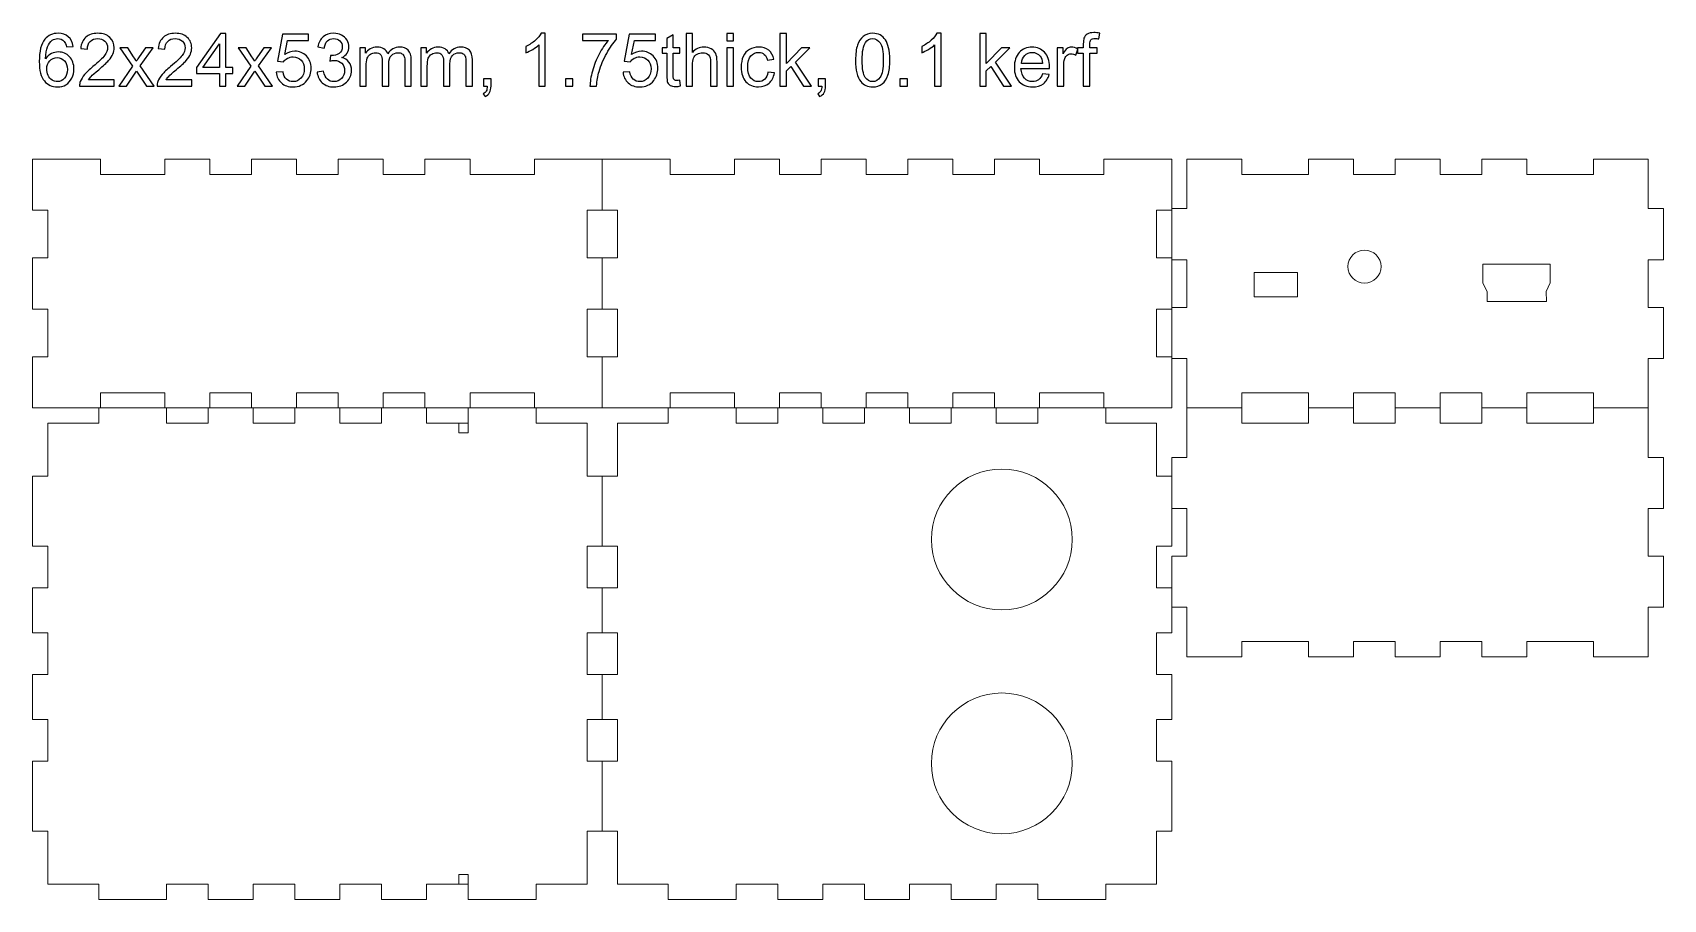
# Model space of a CAD drawing. Header units: inches. Extents: x -5.24 to 2.17, y -6.36 to -2.42.
import ezdxf

# ---------------------------------------------------------------- set-up
doc = ezdxf.new("R2010")
doc.units = ezdxf.units.IN
doc.header["$MEASUREMENT"] = 0
doc.layers.add('Layer 1', color=7, linetype='Continuous')

msp = doc.modelspace()

# ---------------------------------------------------------------- linework, layer by layer
at = {"layer": 'Layer 1', "color": 250, "lineweight": 9}
for points in [[(-3.3039, -4.2384), (-3.2618, -4.2384), (-3.2618, -4.1946), (-3.3039, -4.1946), (-3.3039, -4.2384)], [(-3.3039, -6.2896), (-3.2618, -6.2896), (-3.2618, -6.2458), (-3.3039, -6.2458), (-3.3039, -6.2896)]]:
    msp.add_lwpolyline(points, close=True, dxfattribs=at)
at = {"layer": 'Layer 1', "color": 30}
for points, knots in [([(-5.0567, -2.4838), (-5.0567, -2.4838), (-5.0858, -2.486), (-5.0858, -2.486), (-5.0858, -2.486), (-5.0884, -2.4745), (-5.0921, -2.4661), (-5.0969, -2.461), (-5.0969, -2.461), (-5.1048, -2.4526), (-5.1146, -2.4484), (-5.1262, -2.4484), (-5.1262, -2.4484), (-5.1356, -2.4484), (-5.1437, -2.451), (-5.1508, -2.4563), (-5.1508, -2.4563), (-5.16, -2.463), (-5.1673, -2.4728), (-5.1726, -2.4857), (-5.1726, -2.4857), (-5.1779, -2.4986), (-5.1807, -2.517), (-5.1809, -2.5409), (-5.1809, -2.5409), (-5.1738, -2.5301), (-5.1652, -2.5221), (-5.155, -2.5169), (-5.155, -2.5169), (-5.1448, -2.5118), (-5.1341, -2.5091), (-5.1229, -2.5091), (-5.1229, -2.5091), (-5.1034, -2.5091), (-5.0868, -2.5163), (-5.0731, -2.5307), (-5.0731, -2.5307), (-5.0593, -2.5451), (-5.0524, -2.5636), (-5.0524, -2.5864), (-5.0524, -2.5864), (-5.0524, -2.6014), (-5.0557, -2.6153), (-5.0622, -2.6282), (-5.0622, -2.6282), (-5.0686, -2.641), (-5.0775, -2.6509), (-5.0888, -2.6578), (-5.0888, -2.6578), (-5.1001, -2.6646), (-5.1128, -2.668), (-5.1272, -2.668), (-5.1272, -2.668), (-5.1516, -2.668), (-5.1715, -2.659), (-5.1869, -2.641), (-5.1869, -2.641), (-5.2023, -2.6231), (-5.21, -2.5935), (-5.21, -2.5523), (-5.21, -2.5523), (-5.21, -2.5061), (-5.2015, -2.4726), (-5.1844, -2.4517), (-5.1844, -2.4517), (-5.1696, -2.4335), (-5.1496, -2.4243), (-5.1244, -2.4243), (-5.1244, -2.4243), (-5.1057, -2.4243), (-5.0903, -2.4296), (-5.0783, -2.4401), (-5.0783, -2.4401), (-5.0663, -2.4506), (-5.0591, -2.4652), (-5.0567, -2.4838)], [0, 0, 0, 0, 0.05, 0.05, 0.05, 0.05, 0.1, 0.1, 0.1, 0.1, 0.15, 0.15, 0.15, 0.15, 0.2, 0.2, 0.2, 0.2, 0.25, 0.25, 0.25, 0.25, 0.3, 0.3, 0.3, 0.3, 0.35, 0.35, 0.35, 0.35, 0.4, 0.4, 0.4, 0.4, 0.45, 0.45, 0.45, 0.45, 0.5, 0.5, 0.5, 0.5, 0.55, 0.55, 0.55, 0.55, 0.6, 0.6, 0.6, 0.6, 0.65, 0.65, 0.65, 0.65, 0.7, 0.7, 0.7, 0.7, 0.75, 0.75, 0.75, 0.75, 0.8, 0.8, 0.8, 0.8, 0.85, 0.85, 0.85, 0.85, 0.9, 0.9, 0.9, 0.9, 1, 1, 1, 1]), ([(-4.8693, -2.6358), (-4.8693, -2.6358), (-4.8693, -2.6639), (-4.8693, -2.6639), (-4.8693, -2.6639), (-4.8693, -2.6639), (-5.0271, -2.6639), (-5.0271, -2.6639), (-5.0271, -2.6639), (-5.0273, -2.6569), (-5.0262, -2.6501), (-5.0237, -2.6436), (-5.0237, -2.6436), (-5.0197, -2.6328), (-5.0132, -2.6223), (-5.0044, -2.6118), (-5.0044, -2.6118), (-4.9955, -2.6014), (-4.9827, -2.5894), (-4.9661, -2.5757), (-4.9661, -2.5757), (-4.9401, -2.5544), (-4.9226, -2.5376), (-4.9134, -2.5251), (-4.9134, -2.5251), (-4.9043, -2.5128), (-4.8998, -2.501), (-4.8998, -2.4899), (-4.8998, -2.4899), (-4.8998, -2.4783), (-4.9039, -2.4685), (-4.9122, -2.4605), (-4.9122, -2.4605), (-4.9206, -2.4526), (-4.9314, -2.4486), (-4.9447, -2.4486), (-4.9447, -2.4486), (-4.9588, -2.4486), (-4.9701, -2.4528), (-4.9786, -2.4613), (-4.9786, -2.4613), (-4.9871, -2.4698), (-4.9913, -2.4815), (-4.9914, -2.4964), (-4.9914, -2.4964), (-4.9914, -2.4964), (-5.0216, -2.4934), (-5.0216, -2.4934), (-5.0216, -2.4934), (-5.0195, -2.4709), (-5.0117, -2.4538), (-4.9983, -2.442), (-4.9983, -2.442), (-4.9848, -2.4302), (-4.9667, -2.4243), (-4.9441, -2.4243), (-4.9441, -2.4243), (-4.9212, -2.4243), (-4.9031, -2.4307), (-4.8897, -2.4434), (-4.8897, -2.4434), (-4.8763, -2.4561), (-4.8697, -2.4718), (-4.8697, -2.4906), (-4.8697, -2.4906), (-4.8697, -2.5001), (-4.8716, -2.5095), (-4.8756, -2.5188), (-4.8756, -2.5188), (-4.8794, -2.528), (-4.8859, -2.5377), (-4.895, -2.5479), (-4.895, -2.5479), (-4.9041, -2.5581), (-4.9191, -2.5721), (-4.9402, -2.5899), (-4.9402, -2.5899), (-4.9577, -2.6046), (-4.969, -2.6146), (-4.974, -2.6199), (-4.974, -2.6199), (-4.979, -2.6251), (-4.9831, -2.6304), (-4.9864, -2.6358), (-4.9864, -2.6358), (-4.9864, -2.6358), (-4.8693, -2.6358), (-4.8693, -2.6358)], [0, 0, 0, 0, 0.043478, 0.043478, 0.043478, 0.043478, 0.086957, 0.086957, 0.086957, 0.086957, 0.130435, 0.130435, 0.130435, 0.130435, 0.173913, 0.173913, 0.173913, 0.173913, 0.217391, 0.217391, 0.217391, 0.217391, 0.26087, 0.26087, 0.26087, 0.26087, 0.304348, 0.304348, 0.304348, 0.304348, 0.347826, 0.347826, 0.347826, 0.347826, 0.391304, 0.391304, 0.391304, 0.391304, 0.434783, 0.434783, 0.434783, 0.434783, 0.478261, 0.478261, 0.478261, 0.478261, 0.521739, 0.521739, 0.521739, 0.521739, 0.565217, 0.565217, 0.565217, 0.565217, 0.608696, 0.608696, 0.608696, 0.608696, 0.652174, 0.652174, 0.652174, 0.652174, 0.695652, 0.695652, 0.695652, 0.695652, 0.73913, 0.73913, 0.73913, 0.73913, 0.782609, 0.782609, 0.782609, 0.782609, 0.826087, 0.826087, 0.826087, 0.826087, 0.869565, 0.869565, 0.869565, 0.869565, 0.913043, 0.913043, 0.913043, 0.913043, 1, 1, 1, 1]), ([(-4.5173, -2.6358), (-4.5173, -2.6358), (-4.5173, -2.6639), (-4.5173, -2.6639), (-4.5173, -2.6639), (-4.5173, -2.6639), (-4.675, -2.6639), (-4.675, -2.6639), (-4.675, -2.6639), (-4.6752, -2.6569), (-4.6741, -2.6501), (-4.6716, -2.6436), (-4.6716, -2.6436), (-4.6676, -2.6328), (-4.6612, -2.6223), (-4.6523, -2.6118), (-4.6523, -2.6118), (-4.6434, -2.6014), (-4.6307, -2.5894), (-4.614, -2.5757), (-4.614, -2.5757), (-4.5881, -2.5544), (-4.5705, -2.5376), (-4.5614, -2.5251), (-4.5614, -2.5251), (-4.5523, -2.5128), (-4.5477, -2.501), (-4.5477, -2.4899), (-4.5477, -2.4899), (-4.5477, -2.4783), (-4.5519, -2.4685), (-4.5602, -2.4605), (-4.5602, -2.4605), (-4.5685, -2.4526), (-4.5793, -2.4486), (-4.5927, -2.4486), (-4.5927, -2.4486), (-4.6068, -2.4486), (-4.6181, -2.4528), (-4.6265, -2.4613), (-4.6265, -2.4613), (-4.635, -2.4698), (-4.6393, -2.4815), (-4.6394, -2.4964), (-4.6394, -2.4964), (-4.6394, -2.4964), (-4.6695, -2.4934), (-4.6695, -2.4934), (-4.6695, -2.4934), (-4.6674, -2.4709), (-4.6597, -2.4538), (-4.6462, -2.442), (-4.6462, -2.442), (-4.6328, -2.4302), (-4.6147, -2.4243), (-4.592, -2.4243), (-4.592, -2.4243), (-4.5691, -2.4243), (-4.551, -2.4307), (-4.5377, -2.4434), (-4.5377, -2.4434), (-4.5243, -2.4561), (-4.5176, -2.4718), (-4.5176, -2.4906), (-4.5176, -2.4906), (-4.5176, -2.5001), (-4.5196, -2.5095), (-4.5235, -2.5188), (-4.5235, -2.5188), (-4.5274, -2.528), (-4.5339, -2.5377), (-4.5429, -2.5479), (-4.5429, -2.5479), (-4.552, -2.5581), (-4.5671, -2.5721), (-4.5881, -2.5899), (-4.5881, -2.5899), (-4.6057, -2.6046), (-4.6169, -2.6146), (-4.6219, -2.6199), (-4.6219, -2.6199), (-4.6269, -2.6251), (-4.6311, -2.6304), (-4.6343, -2.6358), (-4.6343, -2.6358), (-4.6343, -2.6358), (-4.5173, -2.6358), (-4.5173, -2.6358)], [0, 0, 0, 0, 0.043478, 0.043478, 0.043478, 0.043478, 0.086957, 0.086957, 0.086957, 0.086957, 0.130435, 0.130435, 0.130435, 0.130435, 0.173913, 0.173913, 0.173913, 0.173913, 0.217391, 0.217391, 0.217391, 0.217391, 0.26087, 0.26087, 0.26087, 0.26087, 0.304348, 0.304348, 0.304348, 0.304348, 0.347826, 0.347826, 0.347826, 0.347826, 0.391304, 0.391304, 0.391304, 0.391304, 0.434783, 0.434783, 0.434783, 0.434783, 0.478261, 0.478261, 0.478261, 0.478261, 0.521739, 0.521739, 0.521739, 0.521739, 0.565217, 0.565217, 0.565217, 0.565217, 0.608696, 0.608696, 0.608696, 0.608696, 0.652174, 0.652174, 0.652174, 0.652174, 0.695652, 0.695652, 0.695652, 0.695652, 0.73913, 0.73913, 0.73913, 0.73913, 0.782609, 0.782609, 0.782609, 0.782609, 0.826087, 0.826087, 0.826087, 0.826087, 0.869565, 0.869565, 0.869565, 0.869565, 0.913043, 0.913043, 0.913043, 0.913043, 1, 1, 1, 1]), ([(-4.392, -2.6639), (-4.392, -2.6639), (-4.392, -2.6068), (-4.392, -2.6068), (-4.392, -2.6068), (-4.392, -2.6068), (-4.4955, -2.6068), (-4.4955, -2.6068), (-4.4955, -2.6068), (-4.4955, -2.6068), (-4.4955, -2.5799), (-4.4955, -2.5799), (-4.4955, -2.5799), (-4.4955, -2.5799), (-4.3866, -2.4253), (-4.3866, -2.4253), (-4.3866, -2.4253), (-4.3866, -2.4253), (-4.3627, -2.4253), (-4.3627, -2.4253), (-4.3627, -2.4253), (-4.3627, -2.4253), (-4.3627, -2.5799), (-4.3627, -2.5799), (-4.3627, -2.5799), (-4.3627, -2.5799), (-4.3304, -2.5799), (-4.3304, -2.5799), (-4.3304, -2.5799), (-4.3304, -2.5799), (-4.3304, -2.6068), (-4.3304, -2.6068), (-4.3304, -2.6068), (-4.3304, -2.6068), (-4.3627, -2.6068), (-4.3627, -2.6068), (-4.3627, -2.6068), (-4.3627, -2.6068), (-4.3627, -2.6639), (-4.3627, -2.6639), (-4.3627, -2.6639), (-4.3627, -2.6639), (-4.392, -2.6639), (-4.392, -2.6639)], [0, 0, 0, 0, 0.083333, 0.083333, 0.083333, 0.083333, 0.166667, 0.166667, 0.166667, 0.166667, 0.25, 0.25, 0.25, 0.25, 0.333333, 0.333333, 0.333333, 0.333333, 0.416667, 0.416667, 0.416667, 0.416667, 0.5, 0.5, 0.5, 0.5, 0.583333, 0.583333, 0.583333, 0.583333, 0.666667, 0.666667, 0.666667, 0.666667, 0.75, 0.75, 0.75, 0.75, 0.833333, 0.833333, 0.833333, 0.833333, 1, 1, 1, 1]), ([(-4.1338, -2.6014), (-4.1338, -2.6014), (-4.103, -2.5988), (-4.103, -2.5988), (-4.103, -2.5988), (-4.1008, -2.6138), (-4.0955, -2.625), (-4.0872, -2.6326), (-4.0872, -2.6326), (-4.0789, -2.6401), (-4.0689, -2.6439), (-4.0572, -2.6439), (-4.0572, -2.6439), (-4.043, -2.6439), (-4.0311, -2.6386), (-4.0214, -2.628), (-4.0214, -2.628), (-4.0116, -2.6173), (-4.0067, -2.6032), (-4.0067, -2.5856), (-4.0067, -2.5856), (-4.0067, -2.5689), (-4.0114, -2.5558), (-4.0208, -2.5461), (-4.0208, -2.5461), (-4.0302, -2.5364), (-4.0424, -2.5316), (-4.0577, -2.5316), (-4.0577, -2.5316), (-4.0671, -2.5316), (-4.0756, -2.5338), (-4.0832, -2.538), (-4.0832, -2.538), (-4.0908, -2.5423), (-4.0968, -2.5479), (-4.1011, -2.5547), (-4.1011, -2.5547), (-4.1011, -2.5547), (-4.1286, -2.5511), (-4.1286, -2.5511), (-4.1286, -2.5511), (-4.1286, -2.5511), (-4.1055, -2.4286), (-4.1055, -2.4286), (-4.1055, -2.4286), (-4.1055, -2.4286), (-3.9868, -2.4286), (-3.9868, -2.4286), (-3.9868, -2.4286), (-3.9868, -2.4286), (-3.9868, -2.4566), (-3.9868, -2.4566), (-3.9868, -2.4566), (-3.9868, -2.4566), (-4.082, -2.4566), (-4.082, -2.4566), (-4.082, -2.4566), (-4.082, -2.4566), (-4.0949, -2.5207), (-4.0949, -2.5207), (-4.0949, -2.5207), (-4.0806, -2.5107), (-4.0655, -2.5057), (-4.0498, -2.5057), (-4.0498, -2.5057), (-4.029, -2.5057), (-4.0114, -2.5129), (-3.9971, -2.5274), (-3.9971, -2.5274), (-3.9828, -2.5418), (-3.9756, -2.5604), (-3.9756, -2.583), (-3.9756, -2.583), (-3.9756, -2.6046), (-3.9819, -2.6233), (-3.9945, -2.639), (-3.9945, -2.639), (-4.0098, -2.6583), (-4.0307, -2.668), (-4.0572, -2.668), (-4.0572, -2.668), (-4.0789, -2.668), (-4.0966, -2.6619), (-4.1103, -2.6498), (-4.1103, -2.6498), (-4.124, -2.6376), (-4.1319, -2.6215), (-4.1338, -2.6014)], [0, 0, 0, 0, 0.043478, 0.043478, 0.043478, 0.043478, 0.086957, 0.086957, 0.086957, 0.086957, 0.130435, 0.130435, 0.130435, 0.130435, 0.173913, 0.173913, 0.173913, 0.173913, 0.217391, 0.217391, 0.217391, 0.217391, 0.26087, 0.26087, 0.26087, 0.26087, 0.304348, 0.304348, 0.304348, 0.304348, 0.347826, 0.347826, 0.347826, 0.347826, 0.391304, 0.391304, 0.391304, 0.391304, 0.434783, 0.434783, 0.434783, 0.434783, 0.478261, 0.478261, 0.478261, 0.478261, 0.521739, 0.521739, 0.521739, 0.521739, 0.565217, 0.565217, 0.565217, 0.565217, 0.608696, 0.608696, 0.608696, 0.608696, 0.652174, 0.652174, 0.652174, 0.652174, 0.695652, 0.695652, 0.695652, 0.695652, 0.73913, 0.73913, 0.73913, 0.73913, 0.782609, 0.782609, 0.782609, 0.782609, 0.826087, 0.826087, 0.826087, 0.826087, 0.869565, 0.869565, 0.869565, 0.869565, 0.913043, 0.913043, 0.913043, 0.913043, 1, 1, 1, 1]), ([(-3.9483, -2.6009), (-3.9483, -2.6009), (-3.919, -2.597), (-3.919, -2.597), (-3.919, -2.597), (-3.9156, -2.6136), (-3.9099, -2.6256), (-3.9018, -2.6329), (-3.9018, -2.6329), (-3.8937, -2.6403), (-3.8839, -2.6439), (-3.8723, -2.6439), (-3.8723, -2.6439), (-3.8585, -2.6439), (-3.8468, -2.6391), (-3.8373, -2.6296), (-3.8373, -2.6296), (-3.8279, -2.62), (-3.8231, -2.6082), (-3.8231, -2.5941), (-3.8231, -2.5941), (-3.8231, -2.5806), (-3.8275, -2.5695), (-3.8363, -2.5608), (-3.8363, -2.5608), (-3.8451, -2.5521), (-3.8563, -2.5477), (-3.8698, -2.5477), (-3.8698, -2.5477), (-3.8754, -2.5477), (-3.8823, -2.5488), (-3.8905, -2.551), (-3.8905, -2.551), (-3.8905, -2.551), (-3.8872, -2.5253), (-3.8872, -2.5253), (-3.8872, -2.5253), (-3.8853, -2.5255), (-3.8837, -2.5256), (-3.8825, -2.5256), (-3.8825, -2.5256), (-3.87, -2.5256), (-3.8588, -2.5223), (-3.8488, -2.5158), (-3.8488, -2.5158), (-3.8388, -2.5093), (-3.8338, -2.4993), (-3.8338, -2.4857), (-3.8338, -2.4857), (-3.8338, -2.475), (-3.8375, -2.466), (-3.8448, -2.459), (-3.8448, -2.459), (-3.852, -2.452), (-3.8614, -2.4484), (-3.8729, -2.4484), (-3.8729, -2.4484), (-3.8843, -2.4484), (-3.8938, -2.452), (-3.9014, -2.4591), (-3.9014, -2.4591), (-3.909, -2.4663), (-3.9139, -2.4771), (-3.916, -2.4914), (-3.916, -2.4914), (-3.916, -2.4914), (-3.9453, -2.4862), (-3.9453, -2.4862), (-3.9453, -2.4862), (-3.9418, -2.4665), (-3.9336, -2.4513), (-3.9209, -2.4405), (-3.9209, -2.4405), (-3.9082, -2.4298), (-3.8924, -2.4243), (-3.8735, -2.4243), (-3.8735, -2.4243), (-3.8605, -2.4243), (-3.8485, -2.4271), (-3.8376, -2.4327), (-3.8376, -2.4327), (-3.8267, -2.4383), (-3.8183, -2.4459), (-3.8124, -2.4556), (-3.8124, -2.4556), (-3.8067, -2.4653), (-3.8037, -2.4755), (-3.8037, -2.4864), (-3.8037, -2.4864), (-3.8037, -2.4966), (-3.8065, -2.506), (-3.812, -2.5145), (-3.812, -2.5145), (-3.8176, -2.523), (-3.8258, -2.5297), (-3.8366, -2.5347), (-3.8366, -2.5347), (-3.8225, -2.5379), (-3.8115, -2.5447), (-3.8037, -2.555), (-3.8037, -2.555), (-3.7959, -2.5652), (-3.792, -2.578), (-3.792, -2.5934), (-3.792, -2.5934), (-3.792, -2.6143), (-3.7996, -2.6319), (-3.8148, -2.6464), (-3.8148, -2.6464), (-3.83, -2.6609), (-3.8492, -2.6681), (-3.8724, -2.6681), (-3.8724, -2.6681), (-3.8934, -2.6681), (-3.9108, -2.6619), (-3.9246, -2.6494), (-3.9246, -2.6494), (-3.9384, -2.637), (-3.9463, -2.6208), (-3.9483, -2.6009)], [0, 0, 0, 0, 0.032258, 0.032258, 0.032258, 0.032258, 0.064516, 0.064516, 0.064516, 0.064516, 0.096774, 0.096774, 0.096774, 0.096774, 0.129032, 0.129032, 0.129032, 0.129032, 0.16129, 0.16129, 0.16129, 0.16129, 0.193548, 0.193548, 0.193548, 0.193548, 0.225806, 0.225806, 0.225806, 0.225806, 0.258065, 0.258065, 0.258065, 0.258065, 0.290323, 0.290323, 0.290323, 0.290323, 0.322581, 0.322581, 0.322581, 0.322581, 0.354839, 0.354839, 0.354839, 0.354839, 0.387097, 0.387097, 0.387097, 0.387097, 0.419355, 0.419355, 0.419355, 0.419355, 0.451613, 0.451613, 0.451613, 0.451613, 0.483871, 0.483871, 0.483871, 0.483871, 0.516129, 0.516129, 0.516129, 0.516129, 0.548387, 0.548387, 0.548387, 0.548387, 0.580645, 0.580645, 0.580645, 0.580645, 0.612903, 0.612903, 0.612903, 0.612903, 0.645161, 0.645161, 0.645161, 0.645161, 0.677419, 0.677419, 0.677419, 0.677419, 0.709677, 0.709677, 0.709677, 0.709677, 0.741935, 0.741935, 0.741935, 0.741935, 0.774194, 0.774194, 0.774194, 0.774194, 0.806452, 0.806452, 0.806452, 0.806452, 0.83871, 0.83871, 0.83871, 0.83871, 0.870968, 0.870968, 0.870968, 0.870968, 0.903226, 0.903226, 0.903226, 0.903226, 0.935484, 0.935484, 0.935484, 0.935484, 1, 1, 1, 1]), ([(-2.9122, -2.6639), (-2.9122, -2.6639), (-2.9414, -2.6639), (-2.9414, -2.6639), (-2.9414, -2.6639), (-2.9414, -2.6639), (-2.9414, -2.4773), (-2.9414, -2.4773), (-2.9414, -2.4773), (-2.9485, -2.484), (-2.9577, -2.4907), (-2.9692, -2.4974), (-2.9692, -2.4974), (-2.9807, -2.5041), (-2.9909, -2.5092), (-3, -2.5125), (-3, -2.5125), (-3, -2.5125), (-3, -2.4843), (-3, -2.4843), (-3, -2.4843), (-2.9837, -2.4765), (-2.9693, -2.4672), (-2.957, -2.4563), (-2.957, -2.4563), (-2.9448, -2.4453), (-2.9361, -2.4346), (-2.931, -2.4243), (-2.931, -2.4243), (-2.931, -2.4243), (-2.9122, -2.4243), (-2.9122, -2.4243), (-2.9122, -2.4243), (-2.9122, -2.4243), (-2.9122, -2.6639), (-2.9122, -2.6639)], [0, 0, 0, 0, 0.1, 0.1, 0.1, 0.1, 0.2, 0.2, 0.2, 0.2, 0.3, 0.3, 0.3, 0.3, 0.4, 0.4, 0.4, 0.4, 0.5, 0.5, 0.5, 0.5, 0.6, 0.6, 0.6, 0.6, 0.7, 0.7, 0.7, 0.7, 0.8, 0.8, 0.8, 0.8, 1, 1, 1, 1]), ([(-2.7425, -2.4566), (-2.7425, -2.4566), (-2.7425, -2.4284), (-2.7425, -2.4284), (-2.7425, -2.4284), (-2.7425, -2.4284), (-2.5881, -2.4284), (-2.5881, -2.4284), (-2.5881, -2.4284), (-2.5881, -2.4284), (-2.5881, -2.4512), (-2.5881, -2.4512), (-2.5881, -2.4512), (-2.6033, -2.4674), (-2.6183, -2.4889), (-2.6333, -2.5156), (-2.6333, -2.5156), (-2.6482, -2.5424), (-2.6597, -2.57), (-2.6678, -2.5983), (-2.6678, -2.5983), (-2.6737, -2.6183), (-2.6774, -2.6401), (-2.679, -2.6639), (-2.679, -2.6639), (-2.679, -2.6639), (-2.7092, -2.6639), (-2.7092, -2.6639), (-2.7092, -2.6639), (-2.7088, -2.6451), (-2.7052, -2.6225), (-2.6981, -2.5959), (-2.6981, -2.5959), (-2.691, -2.5693), (-2.6809, -2.5436), (-2.6678, -2.519), (-2.6678, -2.519), (-2.6545, -2.4943), (-2.6405, -2.4735), (-2.6257, -2.4566), (-2.6257, -2.4566), (-2.6257, -2.4566), (-2.7425, -2.4566), (-2.7425, -2.4566)], [0, 0, 0, 0, 0.083333, 0.083333, 0.083333, 0.083333, 0.166667, 0.166667, 0.166667, 0.166667, 0.25, 0.25, 0.25, 0.25, 0.333333, 0.333333, 0.333333, 0.333333, 0.416667, 0.416667, 0.416667, 0.416667, 0.5, 0.5, 0.5, 0.5, 0.583333, 0.583333, 0.583333, 0.583333, 0.666667, 0.666667, 0.666667, 0.666667, 0.75, 0.75, 0.75, 0.75, 0.833333, 0.833333, 0.833333, 0.833333, 1, 1, 1, 1]), ([(-2.5591, -2.6014), (-2.5591, -2.6014), (-2.5283, -2.5988), (-2.5283, -2.5988), (-2.5283, -2.5988), (-2.526, -2.6138), (-2.5208, -2.625), (-2.5125, -2.6326), (-2.5125, -2.6326), (-2.5041, -2.6401), (-2.4941, -2.6439), (-2.4824, -2.6439), (-2.4824, -2.6439), (-2.4683, -2.6439), (-2.4564, -2.6386), (-2.4466, -2.628), (-2.4466, -2.628), (-2.4369, -2.6173), (-2.432, -2.6032), (-2.432, -2.5856), (-2.432, -2.5856), (-2.432, -2.5689), (-2.4366, -2.5558), (-2.446, -2.5461), (-2.446, -2.5461), (-2.4554, -2.5364), (-2.4677, -2.5316), (-2.4829, -2.5316), (-2.4829, -2.5316), (-2.4924, -2.5316), (-2.5009, -2.5338), (-2.5085, -2.538), (-2.5085, -2.538), (-2.5161, -2.5423), (-2.522, -2.5479), (-2.5264, -2.5547), (-2.5264, -2.5547), (-2.5264, -2.5547), (-2.5539, -2.5511), (-2.5539, -2.5511), (-2.5539, -2.5511), (-2.5539, -2.5511), (-2.5308, -2.4286), (-2.5308, -2.4286), (-2.5308, -2.4286), (-2.5308, -2.4286), (-2.4121, -2.4286), (-2.4121, -2.4286), (-2.4121, -2.4286), (-2.4121, -2.4286), (-2.4121, -2.4566), (-2.4121, -2.4566), (-2.4121, -2.4566), (-2.4121, -2.4566), (-2.5073, -2.4566), (-2.5073, -2.4566), (-2.5073, -2.4566), (-2.5073, -2.4566), (-2.5202, -2.5207), (-2.5202, -2.5207), (-2.5202, -2.5207), (-2.5059, -2.5107), (-2.4908, -2.5057), (-2.4751, -2.5057), (-2.4751, -2.5057), (-2.4543, -2.5057), (-2.4367, -2.5129), (-2.4224, -2.5274), (-2.4224, -2.5274), (-2.408, -2.5418), (-2.4009, -2.5604), (-2.4009, -2.583), (-2.4009, -2.583), (-2.4009, -2.6046), (-2.4072, -2.6233), (-2.4198, -2.639), (-2.4198, -2.639), (-2.4351, -2.6583), (-2.456, -2.668), (-2.4824, -2.668), (-2.4824, -2.668), (-2.5041, -2.668), (-2.5219, -2.6619), (-2.5356, -2.6498), (-2.5356, -2.6498), (-2.5493, -2.6376), (-2.5571, -2.6215), (-2.5591, -2.6014)], [0, 0, 0, 0, 0.043478, 0.043478, 0.043478, 0.043478, 0.086957, 0.086957, 0.086957, 0.086957, 0.130435, 0.130435, 0.130435, 0.130435, 0.173913, 0.173913, 0.173913, 0.173913, 0.217391, 0.217391, 0.217391, 0.217391, 0.26087, 0.26087, 0.26087, 0.26087, 0.304348, 0.304348, 0.304348, 0.304348, 0.347826, 0.347826, 0.347826, 0.347826, 0.391304, 0.391304, 0.391304, 0.391304, 0.434783, 0.434783, 0.434783, 0.434783, 0.478261, 0.478261, 0.478261, 0.478261, 0.521739, 0.521739, 0.521739, 0.521739, 0.565217, 0.565217, 0.565217, 0.565217, 0.608696, 0.608696, 0.608696, 0.608696, 0.652174, 0.652174, 0.652174, 0.652174, 0.695652, 0.695652, 0.695652, 0.695652, 0.73913, 0.73913, 0.73913, 0.73913, 0.782609, 0.782609, 0.782609, 0.782609, 0.826087, 0.826087, 0.826087, 0.826087, 0.869565, 0.869565, 0.869565, 0.869565, 0.913043, 0.913043, 0.913043, 0.913043, 1, 1, 1, 1]), ([(-2.3016, -2.6377), (-2.3016, -2.6377), (-2.2974, -2.6636), (-2.2974, -2.6636), (-2.2974, -2.6636), (-2.3056, -2.6653), (-2.313, -2.6662), (-2.3195, -2.6662), (-2.3195, -2.6662), (-2.3301, -2.6662), (-2.3384, -2.6645), (-2.3443, -2.6611), (-2.3443, -2.6611), (-2.3501, -2.6578), (-2.3542, -2.6534), (-2.3566, -2.6479), (-2.3566, -2.6479), (-2.359, -2.6424), (-2.3602, -2.6309), (-2.3602, -2.6133), (-2.3602, -2.6133), (-2.3602, -2.6133), (-2.3602, -2.5139), (-2.3602, -2.5139), (-2.3602, -2.5139), (-2.3602, -2.5139), (-2.3817, -2.5139), (-2.3817, -2.5139), (-2.3817, -2.5139), (-2.3817, -2.5139), (-2.3817, -2.4911), (-2.3817, -2.4911), (-2.3817, -2.4911), (-2.3817, -2.4911), (-2.3602, -2.4911), (-2.3602, -2.4911), (-2.3602, -2.4911), (-2.3602, -2.4911), (-2.3602, -2.4483), (-2.3602, -2.4483), (-2.3602, -2.4483), (-2.3602, -2.4483), (-2.331, -2.4307), (-2.331, -2.4307), (-2.331, -2.4307), (-2.331, -2.4307), (-2.331, -2.4911), (-2.331, -2.4911), (-2.331, -2.4911), (-2.331, -2.4911), (-2.3016, -2.4911), (-2.3016, -2.4911), (-2.3016, -2.4911), (-2.3016, -2.4911), (-2.3016, -2.5139), (-2.3016, -2.5139), (-2.3016, -2.5139), (-2.3016, -2.5139), (-2.331, -2.5139), (-2.331, -2.5139), (-2.331, -2.5139), (-2.331, -2.5139), (-2.331, -2.6149), (-2.331, -2.6149), (-2.331, -2.6149), (-2.331, -2.6233), (-2.3305, -2.6286), (-2.3295, -2.631), (-2.3295, -2.631), (-2.3285, -2.6334), (-2.3268, -2.6353), (-2.3245, -2.6368), (-2.3245, -2.6368), (-2.3221, -2.6381), (-2.3188, -2.6389), (-2.3145, -2.6389), (-2.3145, -2.6389), (-2.3112, -2.6389), (-2.3069, -2.6385), (-2.3016, -2.6377)], [0, 0, 0, 0, 0.047619, 0.047619, 0.047619, 0.047619, 0.095238, 0.095238, 0.095238, 0.095238, 0.142857, 0.142857, 0.142857, 0.142857, 0.190476, 0.190476, 0.190476, 0.190476, 0.238095, 0.238095, 0.238095, 0.238095, 0.285714, 0.285714, 0.285714, 0.285714, 0.333333, 0.333333, 0.333333, 0.333333, 0.380952, 0.380952, 0.380952, 0.380952, 0.428571, 0.428571, 0.428571, 0.428571, 0.47619, 0.47619, 0.47619, 0.47619, 0.52381, 0.52381, 0.52381, 0.52381, 0.571429, 0.571429, 0.571429, 0.571429, 0.619048, 0.619048, 0.619048, 0.619048, 0.666667, 0.666667, 0.666667, 0.666667, 0.714286, 0.714286, 0.714286, 0.714286, 0.761905, 0.761905, 0.761905, 0.761905, 0.809524, 0.809524, 0.809524, 0.809524, 0.857143, 0.857143, 0.857143, 0.857143, 0.904762, 0.904762, 0.904762, 0.904762, 1, 1, 1, 1]), ([(-2.2729, -2.6639), (-2.2729, -2.6639), (-2.2729, -2.4253), (-2.2729, -2.4253), (-2.2729, -2.4253), (-2.2729, -2.4253), (-2.2436, -2.4253), (-2.2436, -2.4253), (-2.2436, -2.4253), (-2.2436, -2.4253), (-2.2436, -2.5109), (-2.2436, -2.5109), (-2.2436, -2.5109), (-2.23, -2.4951), (-2.2127, -2.4871), (-2.1919, -2.4871), (-2.1919, -2.4871), (-2.1791, -2.4871), (-2.168, -2.4897), (-2.1585, -2.4948), (-2.1585, -2.4948), (-2.1491, -2.4998), (-2.1423, -2.5068), (-2.1383, -2.5156), (-2.1383, -2.5156), (-2.1342, -2.5245), (-2.1321, -2.5375), (-2.1321, -2.5544), (-2.1321, -2.5544), (-2.1321, -2.5544), (-2.1321, -2.6639), (-2.1321, -2.6639), (-2.1321, -2.6639), (-2.1321, -2.6639), (-2.1615, -2.6639), (-2.1615, -2.6639), (-2.1615, -2.6639), (-2.1615, -2.6639), (-2.1615, -2.5544), (-2.1615, -2.5544), (-2.1615, -2.5544), (-2.1615, -2.5398), (-2.1646, -2.5291), (-2.171, -2.5224), (-2.171, -2.5224), (-2.1773, -2.5158), (-2.1863, -2.5124), (-2.1979, -2.5124), (-2.1979, -2.5124), (-2.2066, -2.5124), (-2.2148, -2.5146), (-2.2224, -2.5191), (-2.2224, -2.5191), (-2.2301, -2.5236), (-2.2355, -2.5298), (-2.2388, -2.5375), (-2.2388, -2.5375), (-2.242, -2.5451), (-2.2436, -2.5558), (-2.2436, -2.5694), (-2.2436, -2.5694), (-2.2436, -2.5694), (-2.2436, -2.6639), (-2.2436, -2.6639), (-2.2436, -2.6639), (-2.2436, -2.6639), (-2.2729, -2.6639), (-2.2729, -2.6639)], [0, 0, 0, 0, 0.055556, 0.055556, 0.055556, 0.055556, 0.111111, 0.111111, 0.111111, 0.111111, 0.166667, 0.166667, 0.166667, 0.166667, 0.222222, 0.222222, 0.222222, 0.222222, 0.277778, 0.277778, 0.277778, 0.277778, 0.333333, 0.333333, 0.333333, 0.333333, 0.388889, 0.388889, 0.388889, 0.388889, 0.444444, 0.444444, 0.444444, 0.444444, 0.5, 0.5, 0.5, 0.5, 0.555556, 0.555556, 0.555556, 0.555556, 0.611111, 0.611111, 0.611111, 0.611111, 0.666667, 0.666667, 0.666667, 0.666667, 0.722222, 0.722222, 0.722222, 0.722222, 0.777778, 0.777778, 0.777778, 0.777778, 0.833333, 0.833333, 0.833333, 0.833333, 0.888889, 0.888889, 0.888889, 0.888889, 1, 1, 1, 1]), ([(-2.0874, -2.459), (-2.0874, -2.459), (-2.0874, -2.4253), (-2.0874, -2.4253), (-2.0874, -2.4253), (-2.0874, -2.4253), (-2.0581, -2.4253), (-2.0581, -2.4253), (-2.0581, -2.4253), (-2.0581, -2.4253), (-2.0581, -2.459), (-2.0581, -2.459), (-2.0581, -2.459), (-2.0581, -2.459), (-2.0874, -2.459), (-2.0874, -2.459)], [0, 0, 0, 0, 0.2, 0.2, 0.2, 0.2, 0.4, 0.4, 0.4, 0.4, 0.6, 0.6, 0.6, 0.6, 1, 1, 1, 1]), ([(-1.8467, -2.6639), (-1.8467, -2.6639), (-1.8467, -2.4253), (-1.8467, -2.4253), (-1.8467, -2.4253), (-1.8467, -2.4253), (-1.8174, -2.4253), (-1.8174, -2.4253), (-1.8174, -2.4253), (-1.8174, -2.4253), (-1.8174, -2.5614), (-1.8174, -2.5614), (-1.8174, -2.5614), (-1.8174, -2.5614), (-1.748, -2.4911), (-1.748, -2.4911), (-1.748, -2.4911), (-1.748, -2.4911), (-1.7101, -2.4911), (-1.7101, -2.4911), (-1.7101, -2.4911), (-1.7101, -2.4911), (-1.7762, -2.5552), (-1.7762, -2.5552), (-1.7762, -2.5552), (-1.7762, -2.5552), (-1.7034, -2.6639), (-1.7034, -2.6639), (-1.7034, -2.6639), (-1.7034, -2.6639), (-1.7396, -2.6639), (-1.7396, -2.6639), (-1.7396, -2.6639), (-1.7396, -2.6639), (-1.7967, -2.5755), (-1.7967, -2.5755), (-1.7967, -2.5755), (-1.7967, -2.5755), (-1.8174, -2.5954), (-1.8174, -2.5954), (-1.8174, -2.5954), (-1.8174, -2.5954), (-1.8174, -2.6639), (-1.8174, -2.6639), (-1.8174, -2.6639), (-1.8174, -2.6639), (-1.8467, -2.6639), (-1.8467, -2.6639)], [0, 0, 0, 0, 0.076923, 0.076923, 0.076923, 0.076923, 0.153846, 0.153846, 0.153846, 0.153846, 0.230769, 0.230769, 0.230769, 0.230769, 0.307692, 0.307692, 0.307692, 0.307692, 0.384615, 0.384615, 0.384615, 0.384615, 0.461538, 0.461538, 0.461538, 0.461538, 0.538462, 0.538462, 0.538462, 0.538462, 0.615385, 0.615385, 0.615385, 0.615385, 0.692308, 0.692308, 0.692308, 0.692308, 0.769231, 0.769231, 0.769231, 0.769231, 0.846154, 0.846154, 0.846154, 0.846154, 1, 1, 1, 1]), ([(-1.5031, -2.5463), (-1.5031, -2.518), (-1.5002, -2.4953), (-1.4944, -2.4781), (-1.4944, -2.4781), (-1.4886, -2.4609), (-1.4799, -2.4476), (-1.4685, -2.4383), (-1.4685, -2.4383), (-1.457, -2.429), (-1.4426, -2.4243), (-1.4253, -2.4243), (-1.4253, -2.4243), (-1.4125, -2.4243), (-1.4013, -2.4269), (-1.3916, -2.4321), (-1.3916, -2.4321), (-1.3819, -2.4372), (-1.374, -2.4446), (-1.3676, -2.4544), (-1.3676, -2.4544), (-1.3614, -2.4641), (-1.3564, -2.4759), (-1.3529, -2.4899), (-1.3529, -2.4899), (-1.3493, -2.5038), (-1.3475, -2.5226), (-1.3475, -2.5463), (-1.3475, -2.5463), (-1.3475, -2.5743), (-1.3504, -2.5968), (-1.3561, -2.614), (-1.3561, -2.614), (-1.3619, -2.6313), (-1.3705, -2.6445), (-1.3819, -2.6539), (-1.3819, -2.6539), (-1.3934, -2.6633), (-1.4078, -2.668), (-1.4253, -2.668), (-1.4253, -2.668), (-1.4483, -2.668), (-1.4664, -2.6598), (-1.4795, -2.6433), (-1.4795, -2.6433), (-1.4952, -2.6234), (-1.5031, -2.591), (-1.5031, -2.5463)], [0, 0, 0, 0, 0.076923, 0.076923, 0.076923, 0.076923, 0.153846, 0.153846, 0.153846, 0.153846, 0.230769, 0.230769, 0.230769, 0.230769, 0.307692, 0.307692, 0.307692, 0.307692, 0.384615, 0.384615, 0.384615, 0.384615, 0.461538, 0.461538, 0.461538, 0.461538, 0.538462, 0.538462, 0.538462, 0.538462, 0.615385, 0.615385, 0.615385, 0.615385, 0.692308, 0.692308, 0.692308, 0.692308, 0.769231, 0.769231, 0.769231, 0.769231, 0.846154, 0.846154, 0.846154, 0.846154, 1, 1, 1, 1]), ([(-1.1148, -2.6639), (-1.1148, -2.6639), (-1.144, -2.6639), (-1.144, -2.6639), (-1.144, -2.6639), (-1.144, -2.6639), (-1.144, -2.4773), (-1.144, -2.4773), (-1.144, -2.4773), (-1.1511, -2.484), (-1.1603, -2.4907), (-1.1718, -2.4974), (-1.1718, -2.4974), (-1.1833, -2.5041), (-1.1935, -2.5092), (-1.2026, -2.5125), (-1.2026, -2.5125), (-1.2026, -2.5125), (-1.2026, -2.4843), (-1.2026, -2.4843), (-1.2026, -2.4843), (-1.1863, -2.4765), (-1.1719, -2.4672), (-1.1596, -2.4563), (-1.1596, -2.4563), (-1.1474, -2.4453), (-1.1387, -2.4346), (-1.1336, -2.4243), (-1.1336, -2.4243), (-1.1336, -2.4243), (-1.1148, -2.4243), (-1.1148, -2.4243), (-1.1148, -2.4243), (-1.1148, -2.4243), (-1.1148, -2.6639), (-1.1148, -2.6639)], [0, 0, 0, 0, 0.1, 0.1, 0.1, 0.1, 0.2, 0.2, 0.2, 0.2, 0.3, 0.3, 0.3, 0.3, 0.4, 0.4, 0.4, 0.4, 0.5, 0.5, 0.5, 0.5, 0.6, 0.6, 0.6, 0.6, 0.7, 0.7, 0.7, 0.7, 0.8, 0.8, 0.8, 0.8, 1, 1, 1, 1]), ([(-0.9388, -2.6639), (-0.9388, -2.6639), (-0.9388, -2.4253), (-0.9388, -2.4253), (-0.9388, -2.4253), (-0.9388, -2.4253), (-0.9095, -2.4253), (-0.9095, -2.4253), (-0.9095, -2.4253), (-0.9095, -2.4253), (-0.9095, -2.5614), (-0.9095, -2.5614), (-0.9095, -2.5614), (-0.9095, -2.5614), (-0.8401, -2.4911), (-0.8401, -2.4911), (-0.8401, -2.4911), (-0.8401, -2.4911), (-0.8023, -2.4911), (-0.8023, -2.4911), (-0.8023, -2.4911), (-0.8023, -2.4911), (-0.8683, -2.5552), (-0.8683, -2.5552), (-0.8683, -2.5552), (-0.8683, -2.5552), (-0.7955, -2.6639), (-0.7955, -2.6639), (-0.7955, -2.6639), (-0.7955, -2.6639), (-0.8317, -2.6639), (-0.8317, -2.6639), (-0.8317, -2.6639), (-0.8317, -2.6639), (-0.8888, -2.5755), (-0.8888, -2.5755), (-0.8888, -2.5755), (-0.8888, -2.5755), (-0.9095, -2.5954), (-0.9095, -2.5954), (-0.9095, -2.5954), (-0.9095, -2.5954), (-0.9095, -2.6639), (-0.9095, -2.6639), (-0.9095, -2.6639), (-0.9095, -2.6639), (-0.9388, -2.6639), (-0.9388, -2.6639)], [0, 0, 0, 0, 0.076923, 0.076923, 0.076923, 0.076923, 0.153846, 0.153846, 0.153846, 0.153846, 0.230769, 0.230769, 0.230769, 0.230769, 0.307692, 0.307692, 0.307692, 0.307692, 0.384615, 0.384615, 0.384615, 0.384615, 0.461538, 0.461538, 0.461538, 0.461538, 0.538462, 0.538462, 0.538462, 0.538462, 0.615385, 0.615385, 0.615385, 0.615385, 0.692308, 0.692308, 0.692308, 0.692308, 0.769231, 0.769231, 0.769231, 0.769231, 0.846154, 0.846154, 0.846154, 0.846154, 1, 1, 1, 1]), ([(-0.4689, -2.6639), (-0.4689, -2.6639), (-0.4689, -2.5139), (-0.4689, -2.5139), (-0.4689, -2.5139), (-0.4689, -2.5139), (-0.4948, -2.5139), (-0.4948, -2.5139), (-0.4948, -2.5139), (-0.4948, -2.5139), (-0.4948, -2.4911), (-0.4948, -2.4911), (-0.4948, -2.4911), (-0.4948, -2.4911), (-0.4689, -2.4911), (-0.4689, -2.4911), (-0.4689, -2.4911), (-0.4689, -2.4911), (-0.4689, -2.4727), (-0.4689, -2.4727), (-0.4689, -2.4727), (-0.4689, -2.4611), (-0.4679, -2.4524), (-0.4658, -2.4468), (-0.4658, -2.4468), (-0.463, -2.4392), (-0.458, -2.433), (-0.4509, -2.4283), (-0.4509, -2.4283), (-0.4438, -2.4236), (-0.4339, -2.4213), (-0.421, -2.4213), (-0.421, -2.4213), (-0.4128, -2.4213), (-0.4037, -2.4222), (-0.3937, -2.4242), (-0.3937, -2.4242), (-0.3937, -2.4242), (-0.3981, -2.4498), (-0.3981, -2.4498), (-0.3981, -2.4498), (-0.4041, -2.4486), (-0.4099, -2.4481), (-0.4154, -2.4481), (-0.4154, -2.4481), (-0.4243, -2.4481), (-0.4305, -2.45), (-0.4342, -2.4538), (-0.4342, -2.4538), (-0.4379, -2.4576), (-0.4398, -2.4647), (-0.4398, -2.4751), (-0.4398, -2.4751), (-0.4398, -2.4751), (-0.4398, -2.4911), (-0.4398, -2.4911), (-0.4398, -2.4911), (-0.4398, -2.4911), (-0.4061, -2.4911), (-0.4061, -2.4911), (-0.4061, -2.4911), (-0.4061, -2.4911), (-0.4061, -2.5139), (-0.4061, -2.5139), (-0.4061, -2.5139), (-0.4061, -2.5139), (-0.4398, -2.5139), (-0.4398, -2.5139), (-0.4398, -2.5139), (-0.4398, -2.5139), (-0.4398, -2.6639), (-0.4398, -2.6639), (-0.4398, -2.6639), (-0.4398, -2.6639), (-0.4689, -2.6639), (-0.4689, -2.6639)], [0, 0, 0, 0, 0.05, 0.05, 0.05, 0.05, 0.1, 0.1, 0.1, 0.1, 0.15, 0.15, 0.15, 0.15, 0.2, 0.2, 0.2, 0.2, 0.25, 0.25, 0.25, 0.25, 0.3, 0.3, 0.3, 0.3, 0.35, 0.35, 0.35, 0.35, 0.4, 0.4, 0.4, 0.4, 0.45, 0.45, 0.45, 0.45, 0.5, 0.5, 0.5, 0.5, 0.55, 0.55, 0.55, 0.55, 0.6, 0.6, 0.6, 0.6, 0.65, 0.65, 0.65, 0.65, 0.7, 0.7, 0.7, 0.7, 0.75, 0.75, 0.75, 0.75, 0.8, 0.8, 0.8, 0.8, 0.85, 0.85, 0.85, 0.85, 0.9, 0.9, 0.9, 0.9, 1, 1, 1, 1]), ([(-4.8493, -2.6639), (-4.8493, -2.6639), (-4.7862, -2.5741), (-4.7862, -2.5741), (-4.7862, -2.5741), (-4.7862, -2.5741), (-4.8446, -2.4911), (-4.8446, -2.4911), (-4.8446, -2.4911), (-4.8446, -2.4911), (-4.808, -2.4911), (-4.808, -2.4911), (-4.808, -2.4911), (-4.808, -2.4911), (-4.7814, -2.5316), (-4.7814, -2.5316), (-4.7814, -2.5316), (-4.7765, -2.5393), (-4.7724, -2.5458), (-4.7694, -2.551), (-4.7694, -2.551), (-4.7647, -2.5438), (-4.7603, -2.5375), (-4.7562, -2.5319), (-4.7562, -2.5319), (-4.7562, -2.5319), (-4.7271, -2.4911), (-4.7271, -2.4911), (-4.7271, -2.4911), (-4.7271, -2.4911), (-4.6921, -2.4911), (-4.6921, -2.4911), (-4.6921, -2.4911), (-4.6921, -2.4911), (-4.7518, -2.5725), (-4.7518, -2.5725), (-4.7518, -2.5725), (-4.7518, -2.5725), (-4.6876, -2.6639), (-4.6876, -2.6639), (-4.6876, -2.6639), (-4.6876, -2.6639), (-4.7235, -2.6639), (-4.7235, -2.6639), (-4.7235, -2.6639), (-4.7235, -2.6639), (-4.759, -2.6102), (-4.759, -2.6102), (-4.759, -2.6102), (-4.759, -2.6102), (-4.7684, -2.5957), (-4.7684, -2.5957), (-4.7684, -2.5957), (-4.7684, -2.5957), (-4.8138, -2.6639), (-4.8138, -2.6639), (-4.8138, -2.6639), (-4.8138, -2.6639), (-4.8493, -2.6639), (-4.8493, -2.6639)], [0, 0, 0, 0, 0.0625, 0.0625, 0.0625, 0.0625, 0.125, 0.125, 0.125, 0.125, 0.1875, 0.1875, 0.1875, 0.1875, 0.25, 0.25, 0.25, 0.25, 0.3125, 0.3125, 0.3125, 0.3125, 0.375, 0.375, 0.375, 0.375, 0.4375, 0.4375, 0.4375, 0.4375, 0.5, 0.5, 0.5, 0.5, 0.5625, 0.5625, 0.5625, 0.5625, 0.625, 0.625, 0.625, 0.625, 0.6875, 0.6875, 0.6875, 0.6875, 0.75, 0.75, 0.75, 0.75, 0.8125, 0.8125, 0.8125, 0.8125, 0.875, 0.875, 0.875, 0.875, 1, 1, 1, 1]), ([(-4.392, -2.5799), (-4.392, -2.5799), (-4.392, -2.4724), (-4.392, -2.4724), (-4.392, -2.4724), (-4.392, -2.4724), (-4.4667, -2.5799), (-4.4667, -2.5799), (-4.4667, -2.5799), (-4.4667, -2.5799), (-4.392, -2.5799), (-4.392, -2.5799)], [0, 0, 0, 0, 0.25, 0.25, 0.25, 0.25, 0.5, 0.5, 0.5, 0.5, 1, 1, 1, 1]), ([(-4.3119, -2.6639), (-4.3119, -2.6639), (-4.2487, -2.5741), (-4.2487, -2.5741), (-4.2487, -2.5741), (-4.2487, -2.5741), (-4.3072, -2.4911), (-4.3072, -2.4911), (-4.3072, -2.4911), (-4.3072, -2.4911), (-4.2705, -2.4911), (-4.2705, -2.4911), (-4.2705, -2.4911), (-4.2705, -2.4911), (-4.244, -2.5316), (-4.244, -2.5316), (-4.244, -2.5316), (-4.239, -2.5393), (-4.235, -2.5458), (-4.232, -2.551), (-4.232, -2.551), (-4.2272, -2.5438), (-4.2228, -2.5375), (-4.2188, -2.5319), (-4.2188, -2.5319), (-4.2188, -2.5319), (-4.1897, -2.4911), (-4.1897, -2.4911), (-4.1897, -2.4911), (-4.1897, -2.4911), (-4.1547, -2.4911), (-4.1547, -2.4911), (-4.1547, -2.4911), (-4.1547, -2.4911), (-4.2144, -2.5725), (-4.2144, -2.5725), (-4.2144, -2.5725), (-4.2144, -2.5725), (-4.1501, -2.6639), (-4.1501, -2.6639), (-4.1501, -2.6639), (-4.1501, -2.6639), (-4.186, -2.6639), (-4.186, -2.6639), (-4.186, -2.6639), (-4.186, -2.6639), (-4.2215, -2.6102), (-4.2215, -2.6102), (-4.2215, -2.6102), (-4.2215, -2.6102), (-4.231, -2.5957), (-4.231, -2.5957), (-4.231, -2.5957), (-4.231, -2.5957), (-4.2764, -2.6639), (-4.2764, -2.6639), (-4.2764, -2.6639), (-4.2764, -2.6639), (-4.3119, -2.6639), (-4.3119, -2.6639)], [0, 0, 0, 0, 0.0625, 0.0625, 0.0625, 0.0625, 0.125, 0.125, 0.125, 0.125, 0.1875, 0.1875, 0.1875, 0.1875, 0.25, 0.25, 0.25, 0.25, 0.3125, 0.3125, 0.3125, 0.3125, 0.375, 0.375, 0.375, 0.375, 0.4375, 0.4375, 0.4375, 0.4375, 0.5, 0.5, 0.5, 0.5, 0.5625, 0.5625, 0.5625, 0.5625, 0.625, 0.625, 0.625, 0.625, 0.6875, 0.6875, 0.6875, 0.6875, 0.75, 0.75, 0.75, 0.75, 0.8125, 0.8125, 0.8125, 0.8125, 0.875, 0.875, 0.875, 0.875, 1, 1, 1, 1]), ([(-3.7549, -2.6639), (-3.7549, -2.6639), (-3.7549, -2.4911), (-3.7549, -2.4911), (-3.7549, -2.4911), (-3.7549, -2.4911), (-3.7287, -2.4911), (-3.7287, -2.4911), (-3.7287, -2.4911), (-3.7287, -2.4911), (-3.7287, -2.5153), (-3.7287, -2.5153), (-3.7287, -2.5153), (-3.7233, -2.5069), (-3.716, -2.5), (-3.707, -2.4949), (-3.707, -2.4949), (-3.698, -2.4898), (-3.6878, -2.4871), (-3.6763, -2.4871), (-3.6763, -2.4871), (-3.6635, -2.4871), (-3.653, -2.4898), (-3.6448, -2.4951), (-3.6448, -2.4951), (-3.6366, -2.5005), (-3.6308, -2.5079), (-3.6275, -2.5174), (-3.6275, -2.5174), (-3.6138, -2.4973), (-3.596, -2.4871), (-3.5741, -2.4871), (-3.5741, -2.4871), (-3.5569, -2.4871), (-3.5438, -2.4919), (-3.5345, -2.5014), (-3.5345, -2.5014), (-3.5253, -2.5109), (-3.5207, -2.5255), (-3.5207, -2.5453), (-3.5207, -2.5453), (-3.5207, -2.5453), (-3.5207, -2.6639), (-3.5207, -2.6639), (-3.5207, -2.6639), (-3.5207, -2.6639), (-3.5498, -2.6639), (-3.5498, -2.6639), (-3.5498, -2.6639), (-3.5498, -2.6639), (-3.5498, -2.555), (-3.5498, -2.555), (-3.5498, -2.555), (-3.5498, -2.5433), (-3.5508, -2.5349), (-3.5527, -2.5297), (-3.5527, -2.5297), (-3.5546, -2.5246), (-3.558, -2.5204), (-3.563, -2.5173), (-3.563, -2.5173), (-3.568, -2.5141), (-3.5739, -2.5125), (-3.5806, -2.5125), (-3.5806, -2.5125), (-3.5928, -2.5125), (-3.6028, -2.5166), (-3.6109, -2.5247), (-3.6109, -2.5247), (-3.6189, -2.5328), (-3.6229, -2.5457), (-3.6229, -2.5635), (-3.6229, -2.5635), (-3.6229, -2.5635), (-3.6229, -2.6639), (-3.6229, -2.6639), (-3.6229, -2.6639), (-3.6229, -2.6639), (-3.6522, -2.6639), (-3.6522, -2.6639), (-3.6522, -2.6639), (-3.6522, -2.6639), (-3.6522, -2.5516), (-3.6522, -2.5516), (-3.6522, -2.5516), (-3.6522, -2.5386), (-3.6546, -2.5288), (-3.6594, -2.5223), (-3.6594, -2.5223), (-3.6642, -2.5158), (-3.6719, -2.5125), (-3.6828, -2.5125), (-3.6828, -2.5125), (-3.691, -2.5125), (-3.6987, -2.5147), (-3.7057, -2.5191), (-3.7057, -2.5191), (-3.7127, -2.5234), (-3.7178, -2.5298), (-3.7209, -2.5381), (-3.7209, -2.5381), (-3.724, -2.5465), (-3.7256, -2.5585), (-3.7256, -2.5743), (-3.7256, -2.5743), (-3.7256, -2.5743), (-3.7256, -2.6639), (-3.7256, -2.6639), (-3.7256, -2.6639), (-3.7256, -2.6639), (-3.7549, -2.6639), (-3.7549, -2.6639)], [0, 0, 0, 0, 0.034483, 0.034483, 0.034483, 0.034483, 0.068966, 0.068966, 0.068966, 0.068966, 0.103448, 0.103448, 0.103448, 0.103448, 0.137931, 0.137931, 0.137931, 0.137931, 0.172414, 0.172414, 0.172414, 0.172414, 0.206897, 0.206897, 0.206897, 0.206897, 0.241379, 0.241379, 0.241379, 0.241379, 0.275862, 0.275862, 0.275862, 0.275862, 0.310345, 0.310345, 0.310345, 0.310345, 0.344828, 0.344828, 0.344828, 0.344828, 0.37931, 0.37931, 0.37931, 0.37931, 0.413793, 0.413793, 0.413793, 0.413793, 0.448276, 0.448276, 0.448276, 0.448276, 0.482759, 0.482759, 0.482759, 0.482759, 0.517241, 0.517241, 0.517241, 0.517241, 0.551724, 0.551724, 0.551724, 0.551724, 0.586207, 0.586207, 0.586207, 0.586207, 0.62069, 0.62069, 0.62069, 0.62069, 0.655172, 0.655172, 0.655172, 0.655172, 0.689655, 0.689655, 0.689655, 0.689655, 0.724138, 0.724138, 0.724138, 0.724138, 0.758621, 0.758621, 0.758621, 0.758621, 0.793103, 0.793103, 0.793103, 0.793103, 0.827586, 0.827586, 0.827586, 0.827586, 0.862069, 0.862069, 0.862069, 0.862069, 0.896552, 0.896552, 0.896552, 0.896552, 0.931034, 0.931034, 0.931034, 0.931034, 1, 1, 1, 1]), ([(-3.4772, -2.6639), (-3.4772, -2.6639), (-3.4772, -2.4911), (-3.4772, -2.4911), (-3.4772, -2.4911), (-3.4772, -2.4911), (-3.451, -2.4911), (-3.451, -2.4911), (-3.451, -2.4911), (-3.451, -2.4911), (-3.451, -2.5153), (-3.451, -2.5153), (-3.451, -2.5153), (-3.4456, -2.5069), (-3.4384, -2.5), (-3.4294, -2.4949), (-3.4294, -2.4949), (-3.4204, -2.4898), (-3.4101, -2.4871), (-3.3986, -2.4871), (-3.3986, -2.4871), (-3.3858, -2.4871), (-3.3753, -2.4898), (-3.3672, -2.4951), (-3.3672, -2.4951), (-3.3589, -2.5005), (-3.3532, -2.5079), (-3.3498, -2.5174), (-3.3498, -2.5174), (-3.3361, -2.4973), (-3.3183, -2.4871), (-3.2964, -2.4871), (-3.2964, -2.4871), (-3.2793, -2.4871), (-3.2661, -2.4919), (-3.2569, -2.5014), (-3.2569, -2.5014), (-3.2477, -2.5109), (-3.243, -2.5255), (-3.243, -2.5453), (-3.243, -2.5453), (-3.243, -2.5453), (-3.243, -2.6639), (-3.243, -2.6639), (-3.243, -2.6639), (-3.243, -2.6639), (-3.2722, -2.6639), (-3.2722, -2.6639), (-3.2722, -2.6639), (-3.2722, -2.6639), (-3.2722, -2.555), (-3.2722, -2.555), (-3.2722, -2.555), (-3.2722, -2.5433), (-3.2731, -2.5349), (-3.275, -2.5297), (-3.275, -2.5297), (-3.2769, -2.5246), (-3.2804, -2.5204), (-3.2853, -2.5173), (-3.2853, -2.5173), (-3.2903, -2.5141), (-3.2962, -2.5125), (-3.3029, -2.5125), (-3.3029, -2.5125), (-3.3151, -2.5125), (-3.3252, -2.5166), (-3.3332, -2.5247), (-3.3332, -2.5247), (-3.3412, -2.5328), (-3.3453, -2.5457), (-3.3453, -2.5635), (-3.3453, -2.5635), (-3.3453, -2.5635), (-3.3453, -2.6639), (-3.3453, -2.6639), (-3.3453, -2.6639), (-3.3453, -2.6639), (-3.3745, -2.6639), (-3.3745, -2.6639), (-3.3745, -2.6639), (-3.3745, -2.6639), (-3.3745, -2.5516), (-3.3745, -2.5516), (-3.3745, -2.5516), (-3.3745, -2.5386), (-3.3769, -2.5288), (-3.3817, -2.5223), (-3.3817, -2.5223), (-3.3865, -2.5158), (-3.3943, -2.5125), (-3.4052, -2.5125), (-3.4052, -2.5125), (-3.4134, -2.5125), (-3.421, -2.5147), (-3.428, -2.5191), (-3.428, -2.5191), (-3.435, -2.5234), (-3.4401, -2.5298), (-3.4432, -2.5381), (-3.4432, -2.5381), (-3.4464, -2.5465), (-3.4479, -2.5585), (-3.4479, -2.5743), (-3.4479, -2.5743), (-3.4479, -2.5743), (-3.4479, -2.6639), (-3.4479, -2.6639), (-3.4479, -2.6639), (-3.4479, -2.6639), (-3.4772, -2.6639), (-3.4772, -2.6639)], [0, 0, 0, 0, 0.034483, 0.034483, 0.034483, 0.034483, 0.068966, 0.068966, 0.068966, 0.068966, 0.103448, 0.103448, 0.103448, 0.103448, 0.137931, 0.137931, 0.137931, 0.137931, 0.172414, 0.172414, 0.172414, 0.172414, 0.206897, 0.206897, 0.206897, 0.206897, 0.241379, 0.241379, 0.241379, 0.241379, 0.275862, 0.275862, 0.275862, 0.275862, 0.310345, 0.310345, 0.310345, 0.310345, 0.344828, 0.344828, 0.344828, 0.344828, 0.37931, 0.37931, 0.37931, 0.37931, 0.413793, 0.413793, 0.413793, 0.413793, 0.448276, 0.448276, 0.448276, 0.448276, 0.482759, 0.482759, 0.482759, 0.482759, 0.517241, 0.517241, 0.517241, 0.517241, 0.551724, 0.551724, 0.551724, 0.551724, 0.586207, 0.586207, 0.586207, 0.586207, 0.62069, 0.62069, 0.62069, 0.62069, 0.655172, 0.655172, 0.655172, 0.655172, 0.689655, 0.689655, 0.689655, 0.689655, 0.724138, 0.724138, 0.724138, 0.724138, 0.758621, 0.758621, 0.758621, 0.758621, 0.793103, 0.793103, 0.793103, 0.793103, 0.827586, 0.827586, 0.827586, 0.827586, 0.862069, 0.862069, 0.862069, 0.862069, 0.896552, 0.896552, 0.896552, 0.896552, 0.931034, 0.931034, 0.931034, 0.931034, 1, 1, 1, 1]), ([(-2.0874, -2.6639), (-2.0874, -2.6639), (-2.0874, -2.4911), (-2.0874, -2.4911), (-2.0874, -2.4911), (-2.0874, -2.4911), (-2.0581, -2.4911), (-2.0581, -2.4911), (-2.0581, -2.4911), (-2.0581, -2.4911), (-2.0581, -2.6639), (-2.0581, -2.6639), (-2.0581, -2.6639), (-2.0581, -2.6639), (-2.0874, -2.6639), (-2.0874, -2.6639)], [0, 0, 0, 0, 0.2, 0.2, 0.2, 0.2, 0.4, 0.4, 0.4, 0.4, 0.6, 0.6, 0.6, 0.6, 1, 1, 1, 1]), ([(-1.9007, -2.6006), (-1.9007, -2.6006), (-1.8719, -2.6044), (-1.8719, -2.6044), (-1.8719, -2.6044), (-1.875, -2.6242), (-1.8831, -2.6398), (-1.8961, -2.651), (-1.8961, -2.651), (-1.909, -2.6622), (-1.925, -2.6678), (-1.9439, -2.6678), (-1.9439, -2.6678), (-1.9675, -2.6678), (-1.9865, -2.6601), (-2.0009, -2.6446), (-2.0009, -2.6446), (-2.0153, -2.6292), (-2.0225, -2.607), (-2.0225, -2.5781), (-2.0225, -2.5781), (-2.0225, -2.5595), (-2.0194, -2.5431), (-2.0132, -2.5291), (-2.0132, -2.5291), (-2.007, -2.5151), (-1.9976, -2.5046), (-1.9849, -2.4976), (-1.9849, -2.4976), (-1.9723, -2.4906), (-1.9585, -2.4871), (-1.9437, -2.4871), (-1.9437, -2.4871), (-1.9249, -2.4871), (-1.9095, -2.4919), (-1.8976, -2.5014), (-1.8976, -2.5014), (-1.8857, -2.5109), (-1.878, -2.5244), (-1.8746, -2.5419), (-1.8746, -2.5419), (-1.8746, -2.5419), (-1.9031, -2.5463), (-1.9031, -2.5463), (-1.9031, -2.5463), (-1.9059, -2.5346), (-1.9106, -2.5259), (-1.9175, -2.52), (-1.9175, -2.52), (-1.9244, -2.5142), (-1.9328, -2.5113), (-1.9425, -2.5113), (-1.9425, -2.5113), (-1.9573, -2.5113), (-1.9693, -2.5165), (-1.9785, -2.5271), (-1.9785, -2.5271), (-1.9878, -2.5377), (-1.9924, -2.5544), (-1.9924, -2.5773), (-1.9924, -2.5773), (-1.9924, -2.6005), (-1.9879, -2.6174), (-1.979, -2.628), (-1.979, -2.628), (-1.9701, -2.6385), (-1.9585, -2.6438), (-1.9441, -2.6438), (-1.9441, -2.6438), (-1.9326, -2.6438), (-1.9231, -2.6402), (-1.9154, -2.6331), (-1.9154, -2.6331), (-1.9076, -2.6261), (-1.9028, -2.6153), (-1.9007, -2.6006)], [0, 0, 0, 0, 0.05, 0.05, 0.05, 0.05, 0.1, 0.1, 0.1, 0.1, 0.15, 0.15, 0.15, 0.15, 0.2, 0.2, 0.2, 0.2, 0.25, 0.25, 0.25, 0.25, 0.3, 0.3, 0.3, 0.3, 0.35, 0.35, 0.35, 0.35, 0.4, 0.4, 0.4, 0.4, 0.45, 0.45, 0.45, 0.45, 0.5, 0.5, 0.5, 0.5, 0.55, 0.55, 0.55, 0.55, 0.6, 0.6, 0.6, 0.6, 0.65, 0.65, 0.65, 0.65, 0.7, 0.7, 0.7, 0.7, 0.75, 0.75, 0.75, 0.75, 0.8, 0.8, 0.8, 0.8, 0.85, 0.85, 0.85, 0.85, 0.9, 0.9, 0.9, 0.9, 1, 1, 1, 1]), ([(-1.473, -2.5463), (-1.473, -2.5854), (-1.4684, -2.6115), (-1.4592, -2.6245), (-1.4592, -2.6245), (-1.45, -2.6374), (-1.4388, -2.6439), (-1.4253, -2.6439), (-1.4253, -2.6439), (-1.4118, -2.6439), (-1.4005, -2.6374), (-1.3914, -2.6244), (-1.3914, -2.6244), (-1.3822, -2.6114), (-1.3776, -2.5853), (-1.3776, -2.5463), (-1.3776, -2.5463), (-1.3776, -2.507), (-1.3822, -2.4809), (-1.3914, -2.468), (-1.3914, -2.468), (-1.4005, -2.455), (-1.4119, -2.4486), (-1.4256, -2.4486), (-1.4256, -2.4486), (-1.4391, -2.4486), (-1.4498, -2.4543), (-1.4579, -2.4657), (-1.4579, -2.4657), (-1.4679, -2.4802), (-1.473, -2.5071), (-1.473, -2.5463)], [0, 0, 0, 0, 0.111111, 0.111111, 0.111111, 0.111111, 0.222222, 0.222222, 0.222222, 0.222222, 0.333333, 0.333333, 0.333333, 0.333333, 0.444444, 0.444444, 0.444444, 0.444444, 0.555556, 0.555556, 0.555556, 0.555556, 0.666667, 0.666667, 0.666667, 0.666667, 0.777778, 0.777778, 0.777778, 0.777778, 1, 1, 1, 1]), ([(-0.654, -2.6083), (-0.654, -2.6083), (-0.6237, -2.612), (-0.6237, -2.612), (-0.6237, -2.612), (-0.6285, -2.6297), (-0.6373, -2.6434), (-0.6502, -2.6532), (-0.6502, -2.6532), (-0.6631, -2.6629), (-0.6796, -2.6678), (-0.6997, -2.6678), (-0.6997, -2.6678), (-0.725, -2.6678), (-0.745, -2.66), (-0.7598, -2.6445), (-0.7598, -2.6445), (-0.7746, -2.6289), (-0.782, -2.6071), (-0.782, -2.579), (-0.782, -2.579), (-0.782, -2.5499), (-0.7745, -2.5273), (-0.7596, -2.5113), (-0.7596, -2.5113), (-0.7446, -2.4952), (-0.7252, -2.4871), (-0.7013, -2.4871), (-0.7013, -2.4871), (-0.6782, -2.4871), (-0.6593, -2.495), (-0.6447, -2.5108), (-0.6447, -2.5108), (-0.63, -2.5265), (-0.6227, -2.5486), (-0.6227, -2.5771), (-0.6227, -2.5771), (-0.6227, -2.5789), (-0.6228, -2.5815), (-0.6229, -2.585), (-0.6229, -2.585), (-0.6229, -2.585), (-0.7518, -2.585), (-0.7518, -2.585), (-0.7518, -2.585), (-0.7507, -2.604), (-0.7453, -2.6185), (-0.7356, -2.6286), (-0.7356, -2.6286), (-0.726, -2.6387), (-0.714, -2.6438), (-0.6995, -2.6438), (-0.6995, -2.6438), (-0.6888, -2.6438), (-0.6796, -2.6409), (-0.672, -2.6353), (-0.672, -2.6353), (-0.6644, -2.6296), (-0.6584, -2.6206), (-0.654, -2.6083)], [0, 0, 0, 0, 0.0625, 0.0625, 0.0625, 0.0625, 0.125, 0.125, 0.125, 0.125, 0.1875, 0.1875, 0.1875, 0.1875, 0.25, 0.25, 0.25, 0.25, 0.3125, 0.3125, 0.3125, 0.3125, 0.375, 0.375, 0.375, 0.375, 0.4375, 0.4375, 0.4375, 0.4375, 0.5, 0.5, 0.5, 0.5, 0.5625, 0.5625, 0.5625, 0.5625, 0.625, 0.625, 0.625, 0.625, 0.6875, 0.6875, 0.6875, 0.6875, 0.75, 0.75, 0.75, 0.75, 0.8125, 0.8125, 0.8125, 0.8125, 0.875, 0.875, 0.875, 0.875, 1, 1, 1, 1]), ([(-0.7501, -2.5609), (-0.7501, -2.5609), (-0.6536, -2.5609), (-0.6536, -2.5609), (-0.6536, -2.5609), (-0.6549, -2.5464), (-0.6586, -2.5354), (-0.6647, -2.5282), (-0.6647, -2.5282), (-0.674, -2.5169), (-0.6861, -2.5113), (-0.701, -2.5113), (-0.701, -2.5113), (-0.7144, -2.5113), (-0.7258, -2.5158), (-0.7349, -2.5248), (-0.7349, -2.5248), (-0.7441, -2.5338), (-0.7491, -2.5458), (-0.7501, -2.5609)], [0, 0, 0, 0, 0.166667, 0.166667, 0.166667, 0.166667, 0.333333, 0.333333, 0.333333, 0.333333, 0.5, 0.5, 0.5, 0.5, 0.666667, 0.666667, 0.666667, 0.666667, 1, 1, 1, 1]), ([(-0.5872, -2.6639), (-0.5872, -2.6639), (-0.5872, -2.4911), (-0.5872, -2.4911), (-0.5872, -2.4911), (-0.5872, -2.4911), (-0.5609, -2.4911), (-0.5609, -2.4911), (-0.5609, -2.4911), (-0.5609, -2.4911), (-0.5609, -2.5173), (-0.5609, -2.5173), (-0.5609, -2.5173), (-0.5541, -2.505), (-0.5479, -2.4969), (-0.5422, -2.493), (-0.5422, -2.493), (-0.5365, -2.4891), (-0.5303, -2.4871), (-0.5234, -2.4871), (-0.5234, -2.4871), (-0.5135, -2.4871), (-0.5035, -2.4903), (-0.4933, -2.4966), (-0.4933, -2.4966), (-0.4933, -2.4966), (-0.5034, -2.5238), (-0.5034, -2.5238), (-0.5034, -2.5238), (-0.5105, -2.5195), (-0.5177, -2.5174), (-0.5249, -2.5174), (-0.5249, -2.5174), (-0.5313, -2.5174), (-0.537, -2.5194), (-0.5421, -2.5232), (-0.5421, -2.5232), (-0.5473, -2.5271), (-0.5509, -2.5324), (-0.553, -2.5393), (-0.553, -2.5393), (-0.5563, -2.5496), (-0.5579, -2.561), (-0.5579, -2.5734), (-0.5579, -2.5734), (-0.5579, -2.5734), (-0.5579, -2.6639), (-0.5579, -2.6639), (-0.5579, -2.6639), (-0.5579, -2.6639), (-0.5872, -2.6639), (-0.5872, -2.6639)], [0, 0, 0, 0, 0.071429, 0.071429, 0.071429, 0.071429, 0.142857, 0.142857, 0.142857, 0.142857, 0.214286, 0.214286, 0.214286, 0.214286, 0.285714, 0.285714, 0.285714, 0.285714, 0.357143, 0.357143, 0.357143, 0.357143, 0.428571, 0.428571, 0.428571, 0.428571, 0.5, 0.5, 0.5, 0.5, 0.571429, 0.571429, 0.571429, 0.571429, 0.642857, 0.642857, 0.642857, 0.642857, 0.714286, 0.714286, 0.714286, 0.714286, 0.785714, 0.785714, 0.785714, 0.785714, 0.857143, 0.857143, 0.857143, 0.857143, 1, 1, 1, 1]), ([(-5.1763, -2.5866), (-5.1763, -2.5967), (-5.1742, -2.6064), (-5.1699, -2.6156), (-5.1699, -2.6156), (-5.1656, -2.6248), (-5.1596, -2.6318), (-5.1519, -2.6366), (-5.1519, -2.6366), (-5.1442, -2.6415), (-5.1361, -2.6439), (-5.1277, -2.6439), (-5.1277, -2.6439), (-5.1153, -2.6439), (-5.1047, -2.6389), (-5.0958, -2.6289), (-5.0958, -2.6289), (-5.0869, -2.6189), (-5.0824, -2.6054), (-5.0824, -2.5883), (-5.0824, -2.5883), (-5.0824, -2.5718), (-5.0868, -2.5588), (-5.0956, -2.5493), (-5.0956, -2.5493), (-5.1044, -2.5398), (-5.1154, -2.535), (-5.1288, -2.535), (-5.1288, -2.535), (-5.1421, -2.535), (-5.1533, -2.5398), (-5.1625, -2.5493), (-5.1625, -2.5493), (-5.1717, -2.5588), (-5.1763, -2.5712), (-5.1763, -2.5866)], [0, 0, 0, 0, 0.1, 0.1, 0.1, 0.1, 0.2, 0.2, 0.2, 0.2, 0.3, 0.3, 0.3, 0.3, 0.4, 0.4, 0.4, 0.4, 0.5, 0.5, 0.5, 0.5, 0.6, 0.6, 0.6, 0.6, 0.7, 0.7, 0.7, 0.7, 0.8, 0.8, 0.8, 0.8, 1, 1, 1, 1]), ([(-3.1919, -2.6639), (-3.1919, -2.6639), (-3.1919, -2.6305), (-3.1919, -2.6305), (-3.1919, -2.6305), (-3.1919, -2.6305), (-3.1585, -2.6305), (-3.1585, -2.6305), (-3.1585, -2.6305), (-3.1585, -2.6305), (-3.1585, -2.6639), (-3.1585, -2.6639), (-3.1585, -2.6639), (-3.1585, -2.6762), (-3.1607, -2.6861), (-3.165, -2.6936), (-3.165, -2.6936), (-3.1694, -2.7011), (-3.1763, -2.707), (-3.1857, -2.7111), (-3.1857, -2.7111), (-3.1857, -2.7111), (-3.1939, -2.6986), (-3.1939, -2.6986), (-3.1939, -2.6986), (-3.1877, -2.6959), (-3.1831, -2.6919), (-3.1802, -2.6866), (-3.1802, -2.6866), (-3.1773, -2.6814), (-3.1756, -2.6738), (-3.1753, -2.6639), (-3.1753, -2.6639), (-3.1753, -2.6639), (-3.1919, -2.6639), (-3.1919, -2.6639)], [0, 0, 0, 0, 0.1, 0.1, 0.1, 0.1, 0.2, 0.2, 0.2, 0.2, 0.3, 0.3, 0.3, 0.3, 0.4, 0.4, 0.4, 0.4, 0.5, 0.5, 0.5, 0.5, 0.6, 0.6, 0.6, 0.6, 0.7, 0.7, 0.7, 0.7, 0.8, 0.8, 0.8, 0.8, 1, 1, 1, 1]), ([(-2.8206, -2.6639), (-2.8206, -2.6639), (-2.8206, -2.6305), (-2.8206, -2.6305), (-2.8206, -2.6305), (-2.8206, -2.6305), (-2.7873, -2.6305), (-2.7873, -2.6305), (-2.7873, -2.6305), (-2.7873, -2.6305), (-2.7873, -2.6639), (-2.7873, -2.6639), (-2.7873, -2.6639), (-2.7873, -2.6639), (-2.8206, -2.6639), (-2.8206, -2.6639)], [0, 0, 0, 0, 0.2, 0.2, 0.2, 0.2, 0.4, 0.4, 0.4, 0.4, 0.6, 0.6, 0.6, 0.6, 1, 1, 1, 1]), ([(-1.6725, -2.6639), (-1.6725, -2.6639), (-1.6725, -2.6305), (-1.6725, -2.6305), (-1.6725, -2.6305), (-1.6725, -2.6305), (-1.6391, -2.6305), (-1.6391, -2.6305), (-1.6391, -2.6305), (-1.6391, -2.6305), (-1.6391, -2.6639), (-1.6391, -2.6639), (-1.6391, -2.6639), (-1.6391, -2.6762), (-1.6413, -2.6861), (-1.6456, -2.6936), (-1.6456, -2.6936), (-1.65, -2.7011), (-1.6569, -2.707), (-1.6663, -2.7111), (-1.6663, -2.7111), (-1.6663, -2.7111), (-1.6745, -2.6986), (-1.6745, -2.6986), (-1.6745, -2.6986), (-1.6683, -2.6959), (-1.6638, -2.6919), (-1.6608, -2.6866), (-1.6608, -2.6866), (-1.6579, -2.6814), (-1.6563, -2.6738), (-1.6559, -2.6639), (-1.6559, -2.6639), (-1.6559, -2.6639), (-1.6725, -2.6639), (-1.6725, -2.6639)], [0, 0, 0, 0, 0.1, 0.1, 0.1, 0.1, 0.2, 0.2, 0.2, 0.2, 0.3, 0.3, 0.3, 0.3, 0.4, 0.4, 0.4, 0.4, 0.5, 0.5, 0.5, 0.5, 0.6, 0.6, 0.6, 0.6, 0.7, 0.7, 0.7, 0.7, 0.8, 0.8, 0.8, 0.8, 1, 1, 1, 1]), ([(-1.3013, -2.6639), (-1.3013, -2.6639), (-1.3013, -2.6305), (-1.3013, -2.6305), (-1.3013, -2.6305), (-1.3013, -2.6305), (-1.2679, -2.6305), (-1.2679, -2.6305), (-1.2679, -2.6305), (-1.2679, -2.6305), (-1.2679, -2.6639), (-1.2679, -2.6639), (-1.2679, -2.6639), (-1.2679, -2.6639), (-1.3013, -2.6639), (-1.3013, -2.6639)], [0, 0, 0, 0, 0.2, 0.2, 0.2, 0.2, 0.4, 0.4, 0.4, 0.4, 0.6, 0.6, 0.6, 0.6, 1, 1, 1, 1])]:
    msp.add_open_spline(points, degree=3, knots=knots, dxfattribs=at)
at = {"layer": 'Layer 1', "color": 250, "lineweight": 9}
for points, knots in [([(-5.2402, -2.9961), (-5.2402, -2.9961), (-4.9321, -2.9961), (-4.9321, -2.9961), (-4.9321, -2.9961), (-4.9321, -2.9961), (-4.9321, -3.065), (-4.9321, -3.065), (-4.9321, -3.065), (-4.9321, -3.065), (-4.6398, -3.065), (-4.6398, -3.065), (-4.6398, -3.065), (-4.6398, -3.065), (-4.6398, -2.9961), (-4.6398, -2.9961), (-4.6398, -2.9961), (-4.6398, -2.9961), (-4.435, -2.9961), (-4.435, -2.9961), (-4.435, -2.9961), (-4.435, -2.9961), (-4.435, -3.065), (-4.435, -3.065), (-4.435, -3.065), (-4.435, -3.065), (-4.2461, -3.065), (-4.2461, -3.065), (-4.2461, -3.065), (-4.2461, -3.065), (-4.2461, -2.9961), (-4.2461, -2.9961), (-4.2461, -2.9961), (-4.2461, -2.9961), (-4.0413, -2.9961), (-4.0413, -2.9961), (-4.0413, -2.9961), (-4.0413, -2.9961), (-4.0413, -3.065), (-4.0413, -3.065), (-4.0413, -3.065), (-4.0413, -3.065), (-3.8524, -3.065), (-3.8524, -3.065), (-3.8524, -3.065), (-3.8524, -3.065), (-3.8524, -2.9961), (-3.8524, -2.9961), (-3.8524, -2.9961), (-3.8524, -2.9961), (-3.6476, -2.9961), (-3.6476, -2.9961), (-3.6476, -2.9961), (-3.6476, -2.9961), (-3.6476, -3.065), (-3.6476, -3.065), (-3.6476, -3.065), (-3.6476, -3.065), (-3.4587, -3.065), (-3.4587, -3.065), (-3.4587, -3.065), (-3.4587, -3.065), (-3.4587, -2.9961), (-3.4587, -2.9961), (-3.4587, -2.9961), (-3.4587, -2.9961), (-3.2539, -2.9961), (-3.2539, -2.9961), (-3.2539, -2.9961), (-3.2539, -2.9961), (-3.2539, -3.065), (-3.2539, -3.065), (-3.2539, -3.065), (-3.2539, -3.065), (-2.9616, -3.065), (-2.9616, -3.065), (-2.9616, -3.065), (-2.9616, -3.065), (-2.9616, -2.9961), (-2.9616, -2.9961), (-2.9616, -2.9961), (-2.9616, -2.9961), (-2.6535, -2.9961), (-2.6535, -2.9961), (-2.6535, -2.9961), (-2.6535, -2.9961), (-2.6535, -3.2283), (-2.6535, -3.2283), (-2.6535, -3.2283), (-2.6535, -3.2283), (-2.7224, -3.2283), (-2.7224, -3.2283), (-2.7224, -3.2283), (-2.7224, -3.2283), (-2.7224, -3.4449), (-2.7224, -3.4449), (-2.7224, -3.4449), (-2.7224, -3.4449), (-2.6535, -3.4449), (-2.6535, -3.4449), (-2.6535, -3.4449), (-2.6535, -3.4449), (-2.6535, -3.6772), (-2.6535, -3.6772), (-2.6535, -3.6772), (-2.6535, -3.6772), (-2.7224, -3.6772), (-2.7224, -3.6772), (-2.7224, -3.6772), (-2.7224, -3.6772), (-2.7224, -3.8937), (-2.7224, -3.8937), (-2.7224, -3.8937), (-2.7224, -3.8937), (-2.6535, -3.8937), (-2.6535, -3.8937), (-2.6535, -3.8937), (-2.6535, -3.8937), (-2.6535, -4.126), (-2.6535, -4.126), (-2.6535, -4.126), (-2.6535, -4.126), (-2.9616, -4.126), (-2.9616, -4.126), (-2.9616, -4.126), (-2.9616, -4.126), (-2.9616, -4.0571), (-2.9616, -4.0571), (-2.9616, -4.0571), (-2.9616, -4.0571), (-3.2539, -4.0571), (-3.2539, -4.0571), (-3.2539, -4.0571), (-3.2539, -4.0571), (-3.2539, -4.126), (-3.2539, -4.126), (-3.2539, -4.126), (-3.2539, -4.126), (-3.4587, -4.126), (-3.4587, -4.126), (-3.4587, -4.126), (-3.4587, -4.126), (-3.4587, -4.0571), (-3.4587, -4.0571), (-3.4587, -4.0571), (-3.4587, -4.0571), (-3.6476, -4.0571), (-3.6476, -4.0571), (-3.6476, -4.0571), (-3.6476, -4.0571), (-3.6476, -4.126), (-3.6476, -4.126), (-3.6476, -4.126), (-3.6476, -4.126), (-3.8524, -4.126), (-3.8524, -4.126), (-3.8524, -4.126), (-3.8524, -4.126), (-3.8524, -4.0571), (-3.8524, -4.0571), (-3.8524, -4.0571), (-3.8524, -4.0571), (-4.0413, -4.0571), (-4.0413, -4.0571), (-4.0413, -4.0571), (-4.0413, -4.0571), (-4.0413, -4.126), (-4.0413, -4.126), (-4.0413, -4.126), (-4.0413, -4.126), (-4.2461, -4.126), (-4.2461, -4.126), (-4.2461, -4.126), (-4.2461, -4.126), (-4.2461, -4.0571), (-4.2461, -4.0571), (-4.2461, -4.0571), (-4.2461, -4.0571), (-4.435, -4.0571), (-4.435, -4.0571), (-4.435, -4.0571), (-4.435, -4.0571), (-4.435, -4.126), (-4.435, -4.126), (-4.435, -4.126), (-4.435, -4.126), (-4.6398, -4.126), (-4.6398, -4.126), (-4.6398, -4.126), (-4.6398, -4.126), (-4.6398, -4.0571), (-4.6398, -4.0571), (-4.6398, -4.0571), (-4.6398, -4.0571), (-4.9321, -4.0571), (-4.9321, -4.0571), (-4.9321, -4.0571), (-4.9321, -4.0571), (-4.9321, -4.126), (-4.9321, -4.126), (-4.9321, -4.126), (-4.9321, -4.126), (-5.2402, -4.126), (-5.2402, -4.126), (-5.2402, -4.126), (-5.2402, -4.126), (-5.2402, -3.8937), (-5.2402, -3.8937), (-5.2402, -3.8937), (-5.2402, -3.8937), (-5.1713, -3.8937), (-5.1713, -3.8937), (-5.1713, -3.8937), (-5.1713, -3.8937), (-5.1713, -3.6772), (-5.1713, -3.6772), (-5.1713, -3.6772), (-5.1713, -3.6772), (-5.2402, -3.6772), (-5.2402, -3.6772), (-5.2402, -3.6772), (-5.2402, -3.6772), (-5.2402, -3.4449), (-5.2402, -3.4449), (-5.2402, -3.4449), (-5.2402, -3.4449), (-5.1713, -3.4449), (-5.1713, -3.4449), (-5.1713, -3.4449), (-5.1713, -3.4449), (-5.1713, -3.2283), (-5.1713, -3.2283), (-5.1713, -3.2283), (-5.1713, -3.2283), (-5.2402, -3.2283), (-5.2402, -3.2283), (-5.2402, -3.2283), (-5.2402, -3.2283), (-5.2402, -2.9961), (-5.2402, -2.9961)], [0, 0, 0, 0, 0.016393, 0.016393, 0.016393, 0.016393, 0.032787, 0.032787, 0.032787, 0.032787, 0.04918, 0.04918, 0.04918, 0.04918, 0.065574, 0.065574, 0.065574, 0.065574, 0.081967, 0.081967, 0.081967, 0.081967, 0.098361, 0.098361, 0.098361, 0.098361, 0.114754, 0.114754, 0.114754, 0.114754, 0.131148, 0.131148, 0.131148, 0.131148, 0.147541, 0.147541, 0.147541, 0.147541, 0.163934, 0.163934, 0.163934, 0.163934, 0.180328, 0.180328, 0.180328, 0.180328, 0.196721, 0.196721, 0.196721, 0.196721, 0.213115, 0.213115, 0.213115, 0.213115, 0.229508, 0.229508, 0.229508, 0.229508, 0.245902, 0.245902, 0.245902, 0.245902, 0.262295, 0.262295, 0.262295, 0.262295, 0.278689, 0.278689, 0.278689, 0.278689, 0.295082, 0.295082, 0.295082, 0.295082, 0.311475, 0.311475, 0.311475, 0.311475, 0.327869, 0.327869, 0.327869, 0.327869, 0.344262, 0.344262, 0.344262, 0.344262, 0.360656, 0.360656, 0.360656, 0.360656, 0.377049, 0.377049, 0.377049, 0.377049, 0.393443, 0.393443, 0.393443, 0.393443, 0.409836, 0.409836, 0.409836, 0.409836, 0.42623, 0.42623, 0.42623, 0.42623, 0.442623, 0.442623, 0.442623, 0.442623, 0.459016, 0.459016, 0.459016, 0.459016, 0.47541, 0.47541, 0.47541, 0.47541, 0.491803, 0.491803, 0.491803, 0.491803, 0.508197, 0.508197, 0.508197, 0.508197, 0.52459, 0.52459, 0.52459, 0.52459, 0.540984, 0.540984, 0.540984, 0.540984, 0.557377, 0.557377, 0.557377, 0.557377, 0.57377, 0.57377, 0.57377, 0.57377, 0.590164, 0.590164, 0.590164, 0.590164, 0.606557, 0.606557, 0.606557, 0.606557, 0.622951, 0.622951, 0.622951, 0.622951, 0.639344, 0.639344, 0.639344, 0.639344, 0.655738, 0.655738, 0.655738, 0.655738, 0.672131, 0.672131, 0.672131, 0.672131, 0.688525, 0.688525, 0.688525, 0.688525, 0.704918, 0.704918, 0.704918, 0.704918, 0.721311, 0.721311, 0.721311, 0.721311, 0.737705, 0.737705, 0.737705, 0.737705, 0.754098, 0.754098, 0.754098, 0.754098, 0.770492, 0.770492, 0.770492, 0.770492, 0.786885, 0.786885, 0.786885, 0.786885, 0.803279, 0.803279, 0.803279, 0.803279, 0.819672, 0.819672, 0.819672, 0.819672, 0.836066, 0.836066, 0.836066, 0.836066, 0.852459, 0.852459, 0.852459, 0.852459, 0.868852, 0.868852, 0.868852, 0.868852, 0.885246, 0.885246, 0.885246, 0.885246, 0.901639, 0.901639, 0.901639, 0.901639, 0.918033, 0.918033, 0.918033, 0.918033, 0.934426, 0.934426, 0.934426, 0.934426, 0.95082, 0.95082, 0.95082, 0.95082, 0.967213, 0.967213, 0.967213, 0.967213, 1, 1, 1, 1]), ([(-2.6535, -2.9961), (-2.6535, -2.9961), (-2.3455, -2.9961), (-2.3455, -2.9961), (-2.3455, -2.9961), (-2.3455, -2.9961), (-2.3455, -3.065), (-2.3455, -3.065), (-2.3455, -3.065), (-2.3455, -3.065), (-2.0531, -3.065), (-2.0531, -3.065), (-2.0531, -3.065), (-2.0531, -3.065), (-2.0531, -2.9961), (-2.0531, -2.9961), (-2.0531, -2.9961), (-2.0531, -2.9961), (-1.8484, -2.9961), (-1.8484, -2.9961), (-1.8484, -2.9961), (-1.8484, -2.9961), (-1.8484, -3.065), (-1.8484, -3.065), (-1.8484, -3.065), (-1.8484, -3.065), (-1.6594, -3.065), (-1.6594, -3.065), (-1.6594, -3.065), (-1.6594, -3.065), (-1.6594, -2.9961), (-1.6594, -2.9961), (-1.6594, -2.9961), (-1.6594, -2.9961), (-1.4547, -2.9961), (-1.4547, -2.9961), (-1.4547, -2.9961), (-1.4547, -2.9961), (-1.4547, -3.065), (-1.4547, -3.065), (-1.4547, -3.065), (-1.4547, -3.065), (-1.2657, -3.065), (-1.2657, -3.065), (-1.2657, -3.065), (-1.2657, -3.065), (-1.2657, -2.9961), (-1.2657, -2.9961), (-1.2657, -2.9961), (-1.2657, -2.9961), (-1.061, -2.9961), (-1.061, -2.9961), (-1.061, -2.9961), (-1.061, -2.9961), (-1.061, -3.065), (-1.061, -3.065), (-1.061, -3.065), (-1.061, -3.065), (-0.872, -3.065), (-0.872, -3.065), (-0.872, -3.065), (-0.872, -3.065), (-0.872, -2.9961), (-0.872, -2.9961), (-0.872, -2.9961), (-0.872, -2.9961), (-0.6673, -2.9961), (-0.6673, -2.9961), (-0.6673, -2.9961), (-0.6673, -2.9961), (-0.6673, -3.065), (-0.6673, -3.065), (-0.6673, -3.065), (-0.6673, -3.065), (-0.375, -3.065), (-0.375, -3.065), (-0.375, -3.065), (-0.375, -3.065), (-0.375, -2.9961), (-0.375, -2.9961), (-0.375, -2.9961), (-0.375, -2.9961), (-0.0669, -2.9961), (-0.0669, -2.9961), (-0.0669, -2.9961), (-0.0669, -2.9961), (-0.0669, -3.2283), (-0.0669, -3.2283), (-0.0669, -3.2283), (-0.0669, -3.2283), (-0.1358, -3.2283), (-0.1358, -3.2283), (-0.1358, -3.2283), (-0.1358, -3.2283), (-0.1358, -3.4449), (-0.1358, -3.4449), (-0.1358, -3.4449), (-0.1358, -3.4449), (-0.0669, -3.4449), (-0.0669, -3.4449), (-0.0669, -3.4449), (-0.0669, -3.4449), (-0.0669, -3.6772), (-0.0669, -3.6772), (-0.0669, -3.6772), (-0.0669, -3.6772), (-0.1358, -3.6772), (-0.1358, -3.6772), (-0.1358, -3.6772), (-0.1358, -3.6772), (-0.1358, -3.8937), (-0.1358, -3.8937), (-0.1358, -3.8937), (-0.1358, -3.8937), (-0.0669, -3.8937), (-0.0669, -3.8937), (-0.0669, -3.8937), (-0.0669, -3.8937), (-0.0669, -4.126), (-0.0669, -4.126), (-0.0669, -4.126), (-0.0669, -4.126), (-0.375, -4.126), (-0.375, -4.126), (-0.375, -4.126), (-0.375, -4.126), (-0.375, -4.0571), (-0.375, -4.0571), (-0.375, -4.0571), (-0.375, -4.0571), (-0.6673, -4.0571), (-0.6673, -4.0571), (-0.6673, -4.0571), (-0.6673, -4.0571), (-0.6673, -4.126), (-0.6673, -4.126), (-0.6673, -4.126), (-0.6673, -4.126), (-0.872, -4.126), (-0.872, -4.126), (-0.872, -4.126), (-0.872, -4.126), (-0.872, -4.0571), (-0.872, -4.0571), (-0.872, -4.0571), (-0.872, -4.0571), (-1.061, -4.0571), (-1.061, -4.0571), (-1.061, -4.0571), (-1.061, -4.0571), (-1.061, -4.126), (-1.061, -4.126), (-1.061, -4.126), (-1.061, -4.126), (-1.2657, -4.126), (-1.2657, -4.126), (-1.2657, -4.126), (-1.2657, -4.126), (-1.2657, -4.0571), (-1.2657, -4.0571), (-1.2657, -4.0571), (-1.2657, -4.0571), (-1.4547, -4.0571), (-1.4547, -4.0571), (-1.4547, -4.0571), (-1.4547, -4.0571), (-1.4547, -4.126), (-1.4547, -4.126), (-1.4547, -4.126), (-1.4547, -4.126), (-1.6594, -4.126), (-1.6594, -4.126), (-1.6594, -4.126), (-1.6594, -4.126), (-1.6594, -4.0571), (-1.6594, -4.0571), (-1.6594, -4.0571), (-1.6594, -4.0571), (-1.8484, -4.0571), (-1.8484, -4.0571), (-1.8484, -4.0571), (-1.8484, -4.0571), (-1.8484, -4.126), (-1.8484, -4.126), (-1.8484, -4.126), (-1.8484, -4.126), (-2.0531, -4.126), (-2.0531, -4.126), (-2.0531, -4.126), (-2.0531, -4.126), (-2.0531, -4.0571), (-2.0531, -4.0571), (-2.0531, -4.0571), (-2.0531, -4.0571), (-2.3455, -4.0571), (-2.3455, -4.0571), (-2.3455, -4.0571), (-2.3455, -4.0571), (-2.3455, -4.126), (-2.3455, -4.126), (-2.3455, -4.126), (-2.3455, -4.126), (-2.6535, -4.126), (-2.6535, -4.126), (-2.6535, -4.126), (-2.6535, -4.126), (-2.6535, -3.8937), (-2.6535, -3.8937), (-2.6535, -3.8937), (-2.6535, -3.8937), (-2.5846, -3.8937), (-2.5846, -3.8937), (-2.5846, -3.8937), (-2.5846, -3.8937), (-2.5846, -3.6772), (-2.5846, -3.6772), (-2.5846, -3.6772), (-2.5846, -3.6772), (-2.6535, -3.6772), (-2.6535, -3.6772), (-2.6535, -3.6772), (-2.6535, -3.6772), (-2.6535, -3.4449), (-2.6535, -3.4449), (-2.6535, -3.4449), (-2.6535, -3.4449), (-2.5846, -3.4449), (-2.5846, -3.4449), (-2.5846, -3.4449), (-2.5846, -3.4449), (-2.5846, -3.2283), (-2.5846, -3.2283), (-2.5846, -3.2283), (-2.5846, -3.2283), (-2.6535, -3.2283), (-2.6535, -3.2283), (-2.6535, -3.2283), (-2.6535, -3.2283), (-2.6535, -2.9961), (-2.6535, -2.9961)], [0, 0, 0, 0, 0.016393, 0.016393, 0.016393, 0.016393, 0.032787, 0.032787, 0.032787, 0.032787, 0.04918, 0.04918, 0.04918, 0.04918, 0.065574, 0.065574, 0.065574, 0.065574, 0.081967, 0.081967, 0.081967, 0.081967, 0.098361, 0.098361, 0.098361, 0.098361, 0.114754, 0.114754, 0.114754, 0.114754, 0.131148, 0.131148, 0.131148, 0.131148, 0.147541, 0.147541, 0.147541, 0.147541, 0.163934, 0.163934, 0.163934, 0.163934, 0.180328, 0.180328, 0.180328, 0.180328, 0.196721, 0.196721, 0.196721, 0.196721, 0.213115, 0.213115, 0.213115, 0.213115, 0.229508, 0.229508, 0.229508, 0.229508, 0.245902, 0.245902, 0.245902, 0.245902, 0.262295, 0.262295, 0.262295, 0.262295, 0.278689, 0.278689, 0.278689, 0.278689, 0.295082, 0.295082, 0.295082, 0.295082, 0.311475, 0.311475, 0.311475, 0.311475, 0.327869, 0.327869, 0.327869, 0.327869, 0.344262, 0.344262, 0.344262, 0.344262, 0.360656, 0.360656, 0.360656, 0.360656, 0.377049, 0.377049, 0.377049, 0.377049, 0.393443, 0.393443, 0.393443, 0.393443, 0.409836, 0.409836, 0.409836, 0.409836, 0.42623, 0.42623, 0.42623, 0.42623, 0.442623, 0.442623, 0.442623, 0.442623, 0.459016, 0.459016, 0.459016, 0.459016, 0.47541, 0.47541, 0.47541, 0.47541, 0.491803, 0.491803, 0.491803, 0.491803, 0.508197, 0.508197, 0.508197, 0.508197, 0.52459, 0.52459, 0.52459, 0.52459, 0.540984, 0.540984, 0.540984, 0.540984, 0.557377, 0.557377, 0.557377, 0.557377, 0.57377, 0.57377, 0.57377, 0.57377, 0.590164, 0.590164, 0.590164, 0.590164, 0.606557, 0.606557, 0.606557, 0.606557, 0.622951, 0.622951, 0.622951, 0.622951, 0.639344, 0.639344, 0.639344, 0.639344, 0.655738, 0.655738, 0.655738, 0.655738, 0.672131, 0.672131, 0.672131, 0.672131, 0.688525, 0.688525, 0.688525, 0.688525, 0.704918, 0.704918, 0.704918, 0.704918, 0.721311, 0.721311, 0.721311, 0.721311, 0.737705, 0.737705, 0.737705, 0.737705, 0.754098, 0.754098, 0.754098, 0.754098, 0.770492, 0.770492, 0.770492, 0.770492, 0.786885, 0.786885, 0.786885, 0.786885, 0.803279, 0.803279, 0.803279, 0.803279, 0.819672, 0.819672, 0.819672, 0.819672, 0.836066, 0.836066, 0.836066, 0.836066, 0.852459, 0.852459, 0.852459, 0.852459, 0.868852, 0.868852, 0.868852, 0.868852, 0.885246, 0.885246, 0.885246, 0.885246, 0.901639, 0.901639, 0.901639, 0.901639, 0.918033, 0.918033, 0.918033, 0.918033, 0.934426, 0.934426, 0.934426, 0.934426, 0.95082, 0.95082, 0.95082, 0.95082, 0.967213, 0.967213, 0.967213, 0.967213, 1, 1, 1, 1]), ([(0.002, -2.9961), (0.002, -2.9961), (0.251, -2.9961), (0.251, -2.9961), (0.251, -2.9961), (0.251, -2.9961), (0.251, -3.065), (0.251, -3.065), (0.251, -3.065), (0.251, -3.065), (0.5531, -3.065), (0.5531, -3.065), (0.5531, -3.065), (0.5531, -3.065), (0.5531, -2.9961), (0.5531, -2.9961), (0.5531, -2.9961), (0.5531, -2.9961), (0.7579, -2.9961), (0.7579, -2.9961), (0.7579, -2.9961), (0.7579, -2.9961), (0.7579, -3.065), (0.7579, -3.065), (0.7579, -3.065), (0.7579, -3.065), (0.9469, -3.065), (0.9469, -3.065), (0.9469, -3.065), (0.9469, -3.065), (0.9469, -2.9961), (0.9469, -2.9961), (0.9469, -2.9961), (0.9469, -2.9961), (1.1516, -2.9961), (1.1516, -2.9961), (1.1516, -2.9961), (1.1516, -2.9961), (1.1516, -3.065), (1.1516, -3.065), (1.1516, -3.065), (1.1516, -3.065), (1.3406, -3.065), (1.3406, -3.065), (1.3406, -3.065), (1.3406, -3.065), (1.3406, -2.9961), (1.3406, -2.9961), (1.3406, -2.9961), (1.3406, -2.9961), (1.5453, -2.9961), (1.5453, -2.9961), (1.5453, -2.9961), (1.5453, -2.9961), (1.5453, -3.065), (1.5453, -3.065), (1.5453, -3.065), (1.5453, -3.065), (1.8474, -3.065), (1.8474, -3.065), (1.8474, -3.065), (1.8474, -3.065), (1.8474, -2.9961), (1.8474, -2.9961), (1.8474, -2.9961), (1.8474, -2.9961), (2.0965, -2.9961), (2.0965, -2.9961), (2.0965, -2.9961), (2.0965, -2.9961), (2.0965, -3.2205), (2.0965, -3.2205), (2.0965, -3.2205), (2.0965, -3.2205), (2.1654, -3.2205), (2.1654, -3.2205), (2.1654, -3.2205), (2.1654, -3.2205), (2.1654, -3.4528), (2.1654, -3.4528), (2.1654, -3.4528), (2.1654, -3.4528), (2.0965, -3.4528), (2.0965, -3.4528), (2.0965, -3.4528), (2.0965, -3.4528), (2.0965, -3.6693), (2.0965, -3.6693), (2.0965, -3.6693), (2.0965, -3.6693), (2.1654, -3.6693), (2.1654, -3.6693), (2.1654, -3.6693), (2.1654, -3.6693), (2.1654, -3.9016), (2.1654, -3.9016), (2.1654, -3.9016), (2.1654, -3.9016), (2.0965, -3.9016), (2.0965, -3.9016), (2.0965, -3.9016), (2.0965, -3.9016), (2.0965, -4.126), (2.0965, -4.126), (2.0965, -4.126), (2.0965, -4.126), (1.8474, -4.126), (1.8474, -4.126), (1.8474, -4.126), (1.8474, -4.126), (1.8474, -4.0571), (1.8474, -4.0571), (1.8474, -4.0571), (1.8474, -4.0571), (1.5453, -4.0571), (1.5453, -4.0571), (1.5453, -4.0571), (1.5453, -4.0571), (1.5453, -4.126), (1.5453, -4.126), (1.5453, -4.126), (1.5453, -4.126), (1.3406, -4.126), (1.3406, -4.126), (1.3406, -4.126), (1.3406, -4.126), (1.3406, -4.0571), (1.3406, -4.0571), (1.3406, -4.0571), (1.3406, -4.0571), (1.1516, -4.0571), (1.1516, -4.0571), (1.1516, -4.0571), (1.1516, -4.0571), (1.1516, -4.126), (1.1516, -4.126), (1.1516, -4.126), (1.1516, -4.126), (0.9469, -4.126), (0.9469, -4.126), (0.9469, -4.126), (0.9469, -4.126), (0.9469, -4.0571), (0.9469, -4.0571), (0.9469, -4.0571), (0.9469, -4.0571), (0.7579, -4.0571), (0.7579, -4.0571), (0.7579, -4.0571), (0.7579, -4.0571), (0.7579, -4.126), (0.7579, -4.126), (0.7579, -4.126), (0.7579, -4.126), (0.5531, -4.126), (0.5531, -4.126), (0.5531, -4.126), (0.5531, -4.126), (0.5531, -4.0571), (0.5531, -4.0571), (0.5531, -4.0571), (0.5531, -4.0571), (0.251, -4.0571), (0.251, -4.0571), (0.251, -4.0571), (0.251, -4.0571), (0.251, -4.126), (0.251, -4.126), (0.251, -4.126), (0.251, -4.126), (0.002, -4.126), (0.002, -4.126), (0.002, -4.126), (0.002, -4.126), (0.002, -3.9016), (0.002, -3.9016), (0.002, -3.9016), (0.002, -3.9016), (-0.0669, -3.9016), (-0.0669, -3.9016), (-0.0669, -3.9016), (-0.0669, -3.9016), (-0.0669, -3.6693), (-0.0669, -3.6693), (-0.0669, -3.6693), (-0.0669, -3.6693), (0.002, -3.6693), (0.002, -3.6693), (0.002, -3.6693), (0.002, -3.6693), (0.002, -3.4528), (0.002, -3.4528), (0.002, -3.4528), (0.002, -3.4528), (-0.0669, -3.4528), (-0.0669, -3.4528), (-0.0669, -3.4528), (-0.0669, -3.4528), (-0.0669, -3.2205), (-0.0669, -3.2205), (-0.0669, -3.2205), (-0.0669, -3.2205), (0.002, -3.2205), (0.002, -3.2205), (0.002, -3.2205), (0.002, -3.2205), (0.002, -2.9961), (0.002, -2.9961)], [0, 0, 0, 0, 0.018868, 0.018868, 0.018868, 0.018868, 0.037736, 0.037736, 0.037736, 0.037736, 0.056604, 0.056604, 0.056604, 0.056604, 0.075472, 0.075472, 0.075472, 0.075472, 0.09434, 0.09434, 0.09434, 0.09434, 0.113208, 0.113208, 0.113208, 0.113208, 0.132075, 0.132075, 0.132075, 0.132075, 0.150943, 0.150943, 0.150943, 0.150943, 0.169811, 0.169811, 0.169811, 0.169811, 0.188679, 0.188679, 0.188679, 0.188679, 0.207547, 0.207547, 0.207547, 0.207547, 0.226415, 0.226415, 0.226415, 0.226415, 0.245283, 0.245283, 0.245283, 0.245283, 0.264151, 0.264151, 0.264151, 0.264151, 0.283019, 0.283019, 0.283019, 0.283019, 0.301887, 0.301887, 0.301887, 0.301887, 0.320755, 0.320755, 0.320755, 0.320755, 0.339623, 0.339623, 0.339623, 0.339623, 0.358491, 0.358491, 0.358491, 0.358491, 0.377358, 0.377358, 0.377358, 0.377358, 0.396226, 0.396226, 0.396226, 0.396226, 0.415094, 0.415094, 0.415094, 0.415094, 0.433962, 0.433962, 0.433962, 0.433962, 0.45283, 0.45283, 0.45283, 0.45283, 0.471698, 0.471698, 0.471698, 0.471698, 0.490566, 0.490566, 0.490566, 0.490566, 0.509434, 0.509434, 0.509434, 0.509434, 0.528302, 0.528302, 0.528302, 0.528302, 0.54717, 0.54717, 0.54717, 0.54717, 0.566038, 0.566038, 0.566038, 0.566038, 0.584906, 0.584906, 0.584906, 0.584906, 0.603774, 0.603774, 0.603774, 0.603774, 0.622642, 0.622642, 0.622642, 0.622642, 0.641509, 0.641509, 0.641509, 0.641509, 0.660377, 0.660377, 0.660377, 0.660377, 0.679245, 0.679245, 0.679245, 0.679245, 0.698113, 0.698113, 0.698113, 0.698113, 0.716981, 0.716981, 0.716981, 0.716981, 0.735849, 0.735849, 0.735849, 0.735849, 0.754717, 0.754717, 0.754717, 0.754717, 0.773585, 0.773585, 0.773585, 0.773585, 0.792453, 0.792453, 0.792453, 0.792453, 0.811321, 0.811321, 0.811321, 0.811321, 0.830189, 0.830189, 0.830189, 0.830189, 0.849057, 0.849057, 0.849057, 0.849057, 0.867925, 0.867925, 0.867925, 0.867925, 0.886792, 0.886792, 0.886792, 0.886792, 0.90566, 0.90566, 0.90566, 0.90566, 0.924528, 0.924528, 0.924528, 0.924528, 0.943396, 0.943396, 0.943396, 0.943396, 0.962264, 0.962264, 0.962264, 0.962264, 1, 1, 1, 1]), ([(0.8831, -3.484), (0.8831, -3.5254), (0.8496, -3.559), (0.8081, -3.559), (0.8081, -3.559), (0.7667, -3.559), (0.7331, -3.5254), (0.7331, -3.484), (0.7331, -3.484), (0.7331, -3.4425), (0.7667, -3.409), (0.8081, -3.409), (0.8081, -3.409), (0.8496, -3.409), (0.8831, -3.4425), (0.8831, -3.484)], [0, 0, 0, 0, 0.2, 0.2, 0.2, 0.2, 0.4, 0.4, 0.4, 0.4, 0.6, 0.6, 0.6, 0.6, 1, 1, 1, 1]), ([(1.6509, -3.4723), (1.6509, -3.4723), (1.6509, -3.5576), (1.6509, -3.5576), (1.6509, -3.5576), (1.6509, -3.5576), (1.6334, -3.5979), (1.6334, -3.5979), (1.6334, -3.5979), (1.6334, -3.5979), (1.6339, -3.6428), (1.6339, -3.6428), (1.6339, -3.6428), (1.6339, -3.6428), (1.3648, -3.6428), (1.3648, -3.6428), (1.3648, -3.6428), (1.3648, -3.6428), (1.3646, -3.5965), (1.3646, -3.5965), (1.3646, -3.5965), (1.3646, -3.5965), (1.3452, -3.5598), (1.3452, -3.5598), (1.3452, -3.5598), (1.3452, -3.5598), (1.3452, -3.4723), (1.3452, -3.4723), (1.3452, -3.4723), (1.3452, -3.4723), (1.4981, -3.4723), (1.4981, -3.4723), (1.4981, -3.4723), (1.4981, -3.4723), (1.6509, -3.4723), (1.6509, -3.4723)], [0, 0, 0, 0, 0.1, 0.1, 0.1, 0.1, 0.2, 0.2, 0.2, 0.2, 0.3, 0.3, 0.3, 0.3, 0.4, 0.4, 0.4, 0.4, 0.5, 0.5, 0.5, 0.5, 0.6, 0.6, 0.6, 0.6, 0.7, 0.7, 0.7, 0.7, 0.8, 0.8, 0.8, 0.8, 1, 1, 1, 1]), ([(0.3064, -3.6217), (0.3064, -3.6217), (0.3064, -3.5115), (0.3064, -3.5115), (0.3064, -3.5115), (0.3064, -3.5115), (0.5043, -3.5115), (0.5043, -3.5115), (0.5043, -3.5115), (0.5043, -3.5115), (0.5043, -3.6217), (0.5043, -3.6217), (0.5043, -3.6217), (0.5043, -3.6217), (0.3064, -3.6217), (0.3064, -3.6217), (0.3064, -3.6217), (0.3064, -3.6217), (0.3064, -3.6217), (0.3064, -3.6217)], [0, 0, 0, 0, 0.166667, 0.166667, 0.166667, 0.166667, 0.333333, 0.333333, 0.333333, 0.333333, 0.5, 0.5, 0.5, 0.5, 0.666667, 0.666667, 0.666667, 0.666667, 1, 1, 1, 1]), ([(-5.1713, -4.1949), (-5.1713, -4.1949), (-4.94, -4.1949), (-4.94, -4.1949), (-4.94, -4.1949), (-4.94, -4.1949), (-4.94, -4.126), (-4.94, -4.126), (-4.94, -4.126), (-4.94, -4.126), (-4.6319, -4.126), (-4.6319, -4.126), (-4.6319, -4.126), (-4.6319, -4.126), (-4.6319, -4.1949), (-4.6319, -4.1949), (-4.6319, -4.1949), (-4.6319, -4.1949), (-4.4429, -4.1949), (-4.4429, -4.1949), (-4.4429, -4.1949), (-4.4429, -4.1949), (-4.4429, -4.126), (-4.4429, -4.126), (-4.4429, -4.126), (-4.4429, -4.126), (-4.2382, -4.126), (-4.2382, -4.126), (-4.2382, -4.126), (-4.2382, -4.126), (-4.2382, -4.1949), (-4.2382, -4.1949), (-4.2382, -4.1949), (-4.2382, -4.1949), (-4.0492, -4.1949), (-4.0492, -4.1949), (-4.0492, -4.1949), (-4.0492, -4.1949), (-4.0492, -4.126), (-4.0492, -4.126), (-4.0492, -4.126), (-4.0492, -4.126), (-3.8445, -4.126), (-3.8445, -4.126), (-3.8445, -4.126), (-3.8445, -4.126), (-3.8445, -4.1949), (-3.8445, -4.1949), (-3.8445, -4.1949), (-3.8445, -4.1949), (-3.6555, -4.1949), (-3.6555, -4.1949), (-3.6555, -4.1949), (-3.6555, -4.1949), (-3.6555, -4.126), (-3.6555, -4.126), (-3.6555, -4.126), (-3.6555, -4.126), (-3.4508, -4.126), (-3.4508, -4.126), (-3.4508, -4.126), (-3.4508, -4.126), (-3.4508, -4.1949), (-3.4508, -4.1949), (-3.4508, -4.1949), (-3.4508, -4.1949), (-3.2618, -4.1949), (-3.2618, -4.1949), (-3.2618, -4.1949), (-3.2618, -4.1949), (-3.2618, -4.126), (-3.2618, -4.126), (-3.2618, -4.126), (-3.2618, -4.126), (-2.9537, -4.126), (-2.9537, -4.126), (-2.9537, -4.126), (-2.9537, -4.126), (-2.9537, -4.1949), (-2.9537, -4.1949), (-2.9537, -4.1949), (-2.9537, -4.1949), (-2.7224, -4.1949), (-2.7224, -4.1949), (-2.7224, -4.1949), (-2.7224, -4.1949), (-2.7224, -4.436), (-2.7224, -4.436), (-2.7224, -4.436), (-2.7224, -4.436), (-2.6535, -4.436), (-2.6535, -4.436), (-2.6535, -4.436), (-2.6535, -4.436), (-2.6535, -4.7539), (-2.6535, -4.7539), (-2.6535, -4.7539), (-2.6535, -4.7539), (-2.7224, -4.7539), (-2.7224, -4.7539), (-2.7224, -4.7539), (-2.7224, -4.7539), (-2.7224, -4.9429), (-2.7224, -4.9429), (-2.7224, -4.9429), (-2.7224, -4.9429), (-2.6535, -4.9429), (-2.6535, -4.9429), (-2.6535, -4.9429), (-2.6535, -4.9429), (-2.6535, -5.1476), (-2.6535, -5.1476), (-2.6535, -5.1476), (-2.6535, -5.1476), (-2.7224, -5.1476), (-2.7224, -5.1476), (-2.7224, -5.1476), (-2.7224, -5.1476), (-2.7224, -5.3366), (-2.7224, -5.3366), (-2.7224, -5.3366), (-2.7224, -5.3366), (-2.6535, -5.3366), (-2.6535, -5.3366), (-2.6535, -5.3366), (-2.6535, -5.3366), (-2.6535, -5.5413), (-2.6535, -5.5413), (-2.6535, -5.5413), (-2.6535, -5.5413), (-2.7224, -5.5413), (-2.7224, -5.5413), (-2.7224, -5.5413), (-2.7224, -5.5413), (-2.7224, -5.7303), (-2.7224, -5.7303), (-2.7224, -5.7303), (-2.7224, -5.7303), (-2.6535, -5.7303), (-2.6535, -5.7303), (-2.6535, -5.7303), (-2.6535, -5.7303), (-2.6535, -6.0482), (-2.6535, -6.0482), (-2.6535, -6.0482), (-2.6535, -6.0482), (-2.7224, -6.0482), (-2.7224, -6.0482), (-2.7224, -6.0482), (-2.7224, -6.0482), (-2.7224, -6.2894), (-2.7224, -6.2894), (-2.7224, -6.2894), (-2.7224, -6.2894), (-2.9537, -6.2894), (-2.9537, -6.2894), (-2.9537, -6.2894), (-2.9537, -6.2894), (-2.9537, -6.3583), (-2.9537, -6.3583), (-2.9537, -6.3583), (-2.9537, -6.3583), (-3.2618, -6.3583), (-3.2618, -6.3583), (-3.2618, -6.3583), (-3.2618, -6.3583), (-3.2618, -6.2894), (-3.2618, -6.2894), (-3.2618, -6.2894), (-3.2618, -6.2894), (-3.4508, -6.2894), (-3.4508, -6.2894), (-3.4508, -6.2894), (-3.4508, -6.2894), (-3.4508, -6.3583), (-3.4508, -6.3583), (-3.4508, -6.3583), (-3.4508, -6.3583), (-3.6555, -6.3583), (-3.6555, -6.3583), (-3.6555, -6.3583), (-3.6555, -6.3583), (-3.6555, -6.2894), (-3.6555, -6.2894), (-3.6555, -6.2894), (-3.6555, -6.2894), (-3.8445, -6.2894), (-3.8445, -6.2894), (-3.8445, -6.2894), (-3.8445, -6.2894), (-3.8445, -6.3583), (-3.8445, -6.3583), (-3.8445, -6.3583), (-3.8445, -6.3583), (-4.0492, -6.3583), (-4.0492, -6.3583), (-4.0492, -6.3583), (-4.0492, -6.3583), (-4.0492, -6.2894), (-4.0492, -6.2894), (-4.0492, -6.2894), (-4.0492, -6.2894), (-4.2382, -6.2894), (-4.2382, -6.2894), (-4.2382, -6.2894), (-4.2382, -6.2894), (-4.2382, -6.3583), (-4.2382, -6.3583), (-4.2382, -6.3583), (-4.2382, -6.3583), (-4.4429, -6.3583), (-4.4429, -6.3583), (-4.4429, -6.3583), (-4.4429, -6.3583), (-4.4429, -6.2894), (-4.4429, -6.2894), (-4.4429, -6.2894), (-4.4429, -6.2894), (-4.6319, -6.2894), (-4.6319, -6.2894), (-4.6319, -6.2894), (-4.6319, -6.2894), (-4.6319, -6.3583), (-4.6319, -6.3583), (-4.6319, -6.3583), (-4.6319, -6.3583), (-4.94, -6.3583), (-4.94, -6.3583), (-4.94, -6.3583), (-4.94, -6.3583), (-4.94, -6.2894), (-4.94, -6.2894), (-4.94, -6.2894), (-4.94, -6.2894), (-5.1713, -6.2894), (-5.1713, -6.2894), (-5.1713, -6.2894), (-5.1713, -6.2894), (-5.1713, -6.0482), (-5.1713, -6.0482), (-5.1713, -6.0482), (-5.1713, -6.0482), (-5.2402, -6.0482), (-5.2402, -6.0482), (-5.2402, -6.0482), (-5.2402, -6.0482), (-5.2402, -5.7303), (-5.2402, -5.7303), (-5.2402, -5.7303), (-5.2402, -5.7303), (-5.1713, -5.7303), (-5.1713, -5.7303), (-5.1713, -5.7303), (-5.1713, -5.7303), (-5.1713, -5.5413), (-5.1713, -5.5413), (-5.1713, -5.5413), (-5.1713, -5.5413), (-5.2402, -5.5413), (-5.2402, -5.5413), (-5.2402, -5.5413), (-5.2402, -5.5413), (-5.2402, -5.3366), (-5.2402, -5.3366), (-5.2402, -5.3366), (-5.2402, -5.3366), (-5.1713, -5.3366), (-5.1713, -5.3366), (-5.1713, -5.3366), (-5.1713, -5.3366), (-5.1713, -5.1476), (-5.1713, -5.1476), (-5.1713, -5.1476), (-5.1713, -5.1476), (-5.2402, -5.1476), (-5.2402, -5.1476), (-5.2402, -5.1476), (-5.2402, -5.1476), (-5.2402, -4.9429), (-5.2402, -4.9429), (-5.2402, -4.9429), (-5.2402, -4.9429), (-5.1713, -4.9429), (-5.1713, -4.9429), (-5.1713, -4.9429), (-5.1713, -4.9429), (-5.1713, -4.7539), (-5.1713, -4.7539), (-5.1713, -4.7539), (-5.1713, -4.7539), (-5.2402, -4.7539), (-5.2402, -4.7539), (-5.2402, -4.7539), (-5.2402, -4.7539), (-5.2402, -4.436), (-5.2402, -4.436), (-5.2402, -4.436), (-5.2402, -4.436), (-5.1713, -4.436), (-5.1713, -4.436), (-5.1713, -4.436), (-5.1713, -4.436), (-5.1713, -4.1949), (-5.1713, -4.1949)], [0, 0, 0, 0, 0.012987, 0.012987, 0.012987, 0.012987, 0.025974, 0.025974, 0.025974, 0.025974, 0.038961, 0.038961, 0.038961, 0.038961, 0.051948, 0.051948, 0.051948, 0.051948, 0.064935, 0.064935, 0.064935, 0.064935, 0.077922, 0.077922, 0.077922, 0.077922, 0.090909, 0.090909, 0.090909, 0.090909, 0.103896, 0.103896, 0.103896, 0.103896, 0.116883, 0.116883, 0.116883, 0.116883, 0.12987, 0.12987, 0.12987, 0.12987, 0.142857, 0.142857, 0.142857, 0.142857, 0.155844, 0.155844, 0.155844, 0.155844, 0.168831, 0.168831, 0.168831, 0.168831, 0.181818, 0.181818, 0.181818, 0.181818, 0.194805, 0.194805, 0.194805, 0.194805, 0.207792, 0.207792, 0.207792, 0.207792, 0.220779, 0.220779, 0.220779, 0.220779, 0.233766, 0.233766, 0.233766, 0.233766, 0.246753, 0.246753, 0.246753, 0.246753, 0.25974, 0.25974, 0.25974, 0.25974, 0.272727, 0.272727, 0.272727, 0.272727, 0.285714, 0.285714, 0.285714, 0.285714, 0.298701, 0.298701, 0.298701, 0.298701, 0.311688, 0.311688, 0.311688, 0.311688, 0.324675, 0.324675, 0.324675, 0.324675, 0.337662, 0.337662, 0.337662, 0.337662, 0.350649, 0.350649, 0.350649, 0.350649, 0.363636, 0.363636, 0.363636, 0.363636, 0.376623, 0.376623, 0.376623, 0.376623, 0.38961, 0.38961, 0.38961, 0.38961, 0.402597, 0.402597, 0.402597, 0.402597, 0.415584, 0.415584, 0.415584, 0.415584, 0.428571, 0.428571, 0.428571, 0.428571, 0.441558, 0.441558, 0.441558, 0.441558, 0.454545, 0.454545, 0.454545, 0.454545, 0.467532, 0.467532, 0.467532, 0.467532, 0.480519, 0.480519, 0.480519, 0.480519, 0.493506, 0.493506, 0.493506, 0.493506, 0.506494, 0.506494, 0.506494, 0.506494, 0.519481, 0.519481, 0.519481, 0.519481, 0.532468, 0.532468, 0.532468, 0.532468, 0.545455, 0.545455, 0.545455, 0.545455, 0.558442, 0.558442, 0.558442, 0.558442, 0.571429, 0.571429, 0.571429, 0.571429, 0.584416, 0.584416, 0.584416, 0.584416, 0.597403, 0.597403, 0.597403, 0.597403, 0.61039, 0.61039, 0.61039, 0.61039, 0.623377, 0.623377, 0.623377, 0.623377, 0.636364, 0.636364, 0.636364, 0.636364, 0.649351, 0.649351, 0.649351, 0.649351, 0.662338, 0.662338, 0.662338, 0.662338, 0.675325, 0.675325, 0.675325, 0.675325, 0.688312, 0.688312, 0.688312, 0.688312, 0.701299, 0.701299, 0.701299, 0.701299, 0.714286, 0.714286, 0.714286, 0.714286, 0.727273, 0.727273, 0.727273, 0.727273, 0.74026, 0.74026, 0.74026, 0.74026, 0.753247, 0.753247, 0.753247, 0.753247, 0.766234, 0.766234, 0.766234, 0.766234, 0.779221, 0.779221, 0.779221, 0.779221, 0.792208, 0.792208, 0.792208, 0.792208, 0.805195, 0.805195, 0.805195, 0.805195, 0.818182, 0.818182, 0.818182, 0.818182, 0.831169, 0.831169, 0.831169, 0.831169, 0.844156, 0.844156, 0.844156, 0.844156, 0.857143, 0.857143, 0.857143, 0.857143, 0.87013, 0.87013, 0.87013, 0.87013, 0.883117, 0.883117, 0.883117, 0.883117, 0.896104, 0.896104, 0.896104, 0.896104, 0.909091, 0.909091, 0.909091, 0.909091, 0.922078, 0.922078, 0.922078, 0.922078, 0.935065, 0.935065, 0.935065, 0.935065, 0.948052, 0.948052, 0.948052, 0.948052, 0.961039, 0.961039, 0.961039, 0.961039, 0.974026, 0.974026, 0.974026, 0.974026, 1, 1, 1, 1]), ([(-2.5846, -4.1949), (-2.5846, -4.1949), (-2.3533, -4.1949), (-2.3533, -4.1949), (-2.3533, -4.1949), (-2.3533, -4.1949), (-2.3533, -4.126), (-2.3533, -4.126), (-2.3533, -4.126), (-2.3533, -4.126), (-2.0453, -4.126), (-2.0453, -4.126), (-2.0453, -4.126), (-2.0453, -4.126), (-2.0453, -4.1949), (-2.0453, -4.1949), (-2.0453, -4.1949), (-2.0453, -4.1949), (-1.8563, -4.1949), (-1.8563, -4.1949), (-1.8563, -4.1949), (-1.8563, -4.1949), (-1.8563, -4.126), (-1.8563, -4.126), (-1.8563, -4.126), (-1.8563, -4.126), (-1.6516, -4.126), (-1.6516, -4.126), (-1.6516, -4.126), (-1.6516, -4.126), (-1.6516, -4.1949), (-1.6516, -4.1949), (-1.6516, -4.1949), (-1.6516, -4.1949), (-1.4626, -4.1949), (-1.4626, -4.1949), (-1.4626, -4.1949), (-1.4626, -4.1949), (-1.4626, -4.126), (-1.4626, -4.126), (-1.4626, -4.126), (-1.4626, -4.126), (-1.2579, -4.126), (-1.2579, -4.126), (-1.2579, -4.126), (-1.2579, -4.126), (-1.2579, -4.1949), (-1.2579, -4.1949), (-1.2579, -4.1949), (-1.2579, -4.1949), (-1.0689, -4.1949), (-1.0689, -4.1949), (-1.0689, -4.1949), (-1.0689, -4.1949), (-1.0689, -4.126), (-1.0689, -4.126), (-1.0689, -4.126), (-1.0689, -4.126), (-0.8642, -4.126), (-0.8642, -4.126), (-0.8642, -4.126), (-0.8642, -4.126), (-0.8642, -4.1949), (-0.8642, -4.1949), (-0.8642, -4.1949), (-0.8642, -4.1949), (-0.6752, -4.1949), (-0.6752, -4.1949), (-0.6752, -4.1949), (-0.6752, -4.1949), (-0.6752, -4.126), (-0.6752, -4.126), (-0.6752, -4.126), (-0.6752, -4.126), (-0.3671, -4.126), (-0.3671, -4.126), (-0.3671, -4.126), (-0.3671, -4.126), (-0.3671, -4.1949), (-0.3671, -4.1949), (-0.3671, -4.1949), (-0.3671, -4.1949), (-0.1358, -4.1949), (-0.1358, -4.1949), (-0.1358, -4.1949), (-0.1358, -4.1949), (-0.1358, -4.436), (-0.1358, -4.436), (-0.1358, -4.436), (-0.1358, -4.436), (-0.0669, -4.436), (-0.0669, -4.436), (-0.0669, -4.436), (-0.0669, -4.436), (-0.0669, -4.7539), (-0.0669, -4.7539), (-0.0669, -4.7539), (-0.0669, -4.7539), (-0.1358, -4.7539), (-0.1358, -4.7539), (-0.1358, -4.7539), (-0.1358, -4.7539), (-0.1358, -4.9429), (-0.1358, -4.9429), (-0.1358, -4.9429), (-0.1358, -4.9429), (-0.0669, -4.9429), (-0.0669, -4.9429), (-0.0669, -4.9429), (-0.0669, -4.9429), (-0.0669, -5.1476), (-0.0669, -5.1476), (-0.0669, -5.1476), (-0.0669, -5.1476), (-0.1358, -5.1476), (-0.1358, -5.1476), (-0.1358, -5.1476), (-0.1358, -5.1476), (-0.1358, -5.3366), (-0.1358, -5.3366), (-0.1358, -5.3366), (-0.1358, -5.3366), (-0.0669, -5.3366), (-0.0669, -5.3366), (-0.0669, -5.3366), (-0.0669, -5.3366), (-0.0669, -5.5413), (-0.0669, -5.5413), (-0.0669, -5.5413), (-0.0669, -5.5413), (-0.1358, -5.5413), (-0.1358, -5.5413), (-0.1358, -5.5413), (-0.1358, -5.5413), (-0.1358, -5.7303), (-0.1358, -5.7303), (-0.1358, -5.7303), (-0.1358, -5.7303), (-0.0669, -5.7303), (-0.0669, -5.7303), (-0.0669, -5.7303), (-0.0669, -5.7303), (-0.0669, -6.0482), (-0.0669, -6.0482), (-0.0669, -6.0482), (-0.0669, -6.0482), (-0.1358, -6.0482), (-0.1358, -6.0482), (-0.1358, -6.0482), (-0.1358, -6.0482), (-0.1358, -6.2894), (-0.1358, -6.2894), (-0.1358, -6.2894), (-0.1358, -6.2894), (-0.3671, -6.2894), (-0.3671, -6.2894), (-0.3671, -6.2894), (-0.3671, -6.2894), (-0.3671, -6.3583), (-0.3671, -6.3583), (-0.3671, -6.3583), (-0.3671, -6.3583), (-0.6752, -6.3583), (-0.6752, -6.3583), (-0.6752, -6.3583), (-0.6752, -6.3583), (-0.6752, -6.2894), (-0.6752, -6.2894), (-0.6752, -6.2894), (-0.6752, -6.2894), (-0.8642, -6.2894), (-0.8642, -6.2894), (-0.8642, -6.2894), (-0.8642, -6.2894), (-0.8642, -6.3583), (-0.8642, -6.3583), (-0.8642, -6.3583), (-0.8642, -6.3583), (-1.0689, -6.3583), (-1.0689, -6.3583), (-1.0689, -6.3583), (-1.0689, -6.3583), (-1.0689, -6.2894), (-1.0689, -6.2894), (-1.0689, -6.2894), (-1.0689, -6.2894), (-1.2579, -6.2894), (-1.2579, -6.2894), (-1.2579, -6.2894), (-1.2579, -6.2894), (-1.2579, -6.3583), (-1.2579, -6.3583), (-1.2579, -6.3583), (-1.2579, -6.3583), (-1.4626, -6.3583), (-1.4626, -6.3583), (-1.4626, -6.3583), (-1.4626, -6.3583), (-1.4626, -6.2894), (-1.4626, -6.2894), (-1.4626, -6.2894), (-1.4626, -6.2894), (-1.6516, -6.2894), (-1.6516, -6.2894), (-1.6516, -6.2894), (-1.6516, -6.2894), (-1.6516, -6.3583), (-1.6516, -6.3583), (-1.6516, -6.3583), (-1.6516, -6.3583), (-1.8563, -6.3583), (-1.8563, -6.3583), (-1.8563, -6.3583), (-1.8563, -6.3583), (-1.8563, -6.2894), (-1.8563, -6.2894), (-1.8563, -6.2894), (-1.8563, -6.2894), (-2.0453, -6.2894), (-2.0453, -6.2894), (-2.0453, -6.2894), (-2.0453, -6.2894), (-2.0453, -6.3583), (-2.0453, -6.3583), (-2.0453, -6.3583), (-2.0453, -6.3583), (-2.3533, -6.3583), (-2.3533, -6.3583), (-2.3533, -6.3583), (-2.3533, -6.3583), (-2.3533, -6.2894), (-2.3533, -6.2894), (-2.3533, -6.2894), (-2.3533, -6.2894), (-2.5846, -6.2894), (-2.5846, -6.2894), (-2.5846, -6.2894), (-2.5846, -6.2894), (-2.5846, -6.0482), (-2.5846, -6.0482), (-2.5846, -6.0482), (-2.5846, -6.0482), (-2.6535, -6.0482), (-2.6535, -6.0482), (-2.6535, -6.0482), (-2.6535, -6.0482), (-2.6535, -5.7303), (-2.6535, -5.7303), (-2.6535, -5.7303), (-2.6535, -5.7303), (-2.5846, -5.7303), (-2.5846, -5.7303), (-2.5846, -5.7303), (-2.5846, -5.7303), (-2.5846, -5.5413), (-2.5846, -5.5413), (-2.5846, -5.5413), (-2.5846, -5.5413), (-2.6535, -5.5413), (-2.6535, -5.5413), (-2.6535, -5.5413), (-2.6535, -5.5413), (-2.6535, -5.3366), (-2.6535, -5.3366), (-2.6535, -5.3366), (-2.6535, -5.3366), (-2.5846, -5.3366), (-2.5846, -5.3366), (-2.5846, -5.3366), (-2.5846, -5.3366), (-2.5846, -5.1476), (-2.5846, -5.1476), (-2.5846, -5.1476), (-2.5846, -5.1476), (-2.6535, -5.1476), (-2.6535, -5.1476), (-2.6535, -5.1476), (-2.6535, -5.1476), (-2.6535, -4.9429), (-2.6535, -4.9429), (-2.6535, -4.9429), (-2.6535, -4.9429), (-2.5846, -4.9429), (-2.5846, -4.9429), (-2.5846, -4.9429), (-2.5846, -4.9429), (-2.5846, -4.7539), (-2.5846, -4.7539), (-2.5846, -4.7539), (-2.5846, -4.7539), (-2.6535, -4.7539), (-2.6535, -4.7539), (-2.6535, -4.7539), (-2.6535, -4.7539), (-2.6535, -4.436), (-2.6535, -4.436), (-2.6535, -4.436), (-2.6535, -4.436), (-2.5846, -4.436), (-2.5846, -4.436), (-2.5846, -4.436), (-2.5846, -4.436), (-2.5846, -4.1949), (-2.5846, -4.1949)], [0, 0, 0, 0, 0.012987, 0.012987, 0.012987, 0.012987, 0.025974, 0.025974, 0.025974, 0.025974, 0.038961, 0.038961, 0.038961, 0.038961, 0.051948, 0.051948, 0.051948, 0.051948, 0.064935, 0.064935, 0.064935, 0.064935, 0.077922, 0.077922, 0.077922, 0.077922, 0.090909, 0.090909, 0.090909, 0.090909, 0.103896, 0.103896, 0.103896, 0.103896, 0.116883, 0.116883, 0.116883, 0.116883, 0.12987, 0.12987, 0.12987, 0.12987, 0.142857, 0.142857, 0.142857, 0.142857, 0.155844, 0.155844, 0.155844, 0.155844, 0.168831, 0.168831, 0.168831, 0.168831, 0.181818, 0.181818, 0.181818, 0.181818, 0.194805, 0.194805, 0.194805, 0.194805, 0.207792, 0.207792, 0.207792, 0.207792, 0.220779, 0.220779, 0.220779, 0.220779, 0.233766, 0.233766, 0.233766, 0.233766, 0.246753, 0.246753, 0.246753, 0.246753, 0.25974, 0.25974, 0.25974, 0.25974, 0.272727, 0.272727, 0.272727, 0.272727, 0.285714, 0.285714, 0.285714, 0.285714, 0.298701, 0.298701, 0.298701, 0.298701, 0.311688, 0.311688, 0.311688, 0.311688, 0.324675, 0.324675, 0.324675, 0.324675, 0.337662, 0.337662, 0.337662, 0.337662, 0.350649, 0.350649, 0.350649, 0.350649, 0.363636, 0.363636, 0.363636, 0.363636, 0.376623, 0.376623, 0.376623, 0.376623, 0.38961, 0.38961, 0.38961, 0.38961, 0.402597, 0.402597, 0.402597, 0.402597, 0.415584, 0.415584, 0.415584, 0.415584, 0.428571, 0.428571, 0.428571, 0.428571, 0.441558, 0.441558, 0.441558, 0.441558, 0.454545, 0.454545, 0.454545, 0.454545, 0.467532, 0.467532, 0.467532, 0.467532, 0.480519, 0.480519, 0.480519, 0.480519, 0.493506, 0.493506, 0.493506, 0.493506, 0.506494, 0.506494, 0.506494, 0.506494, 0.519481, 0.519481, 0.519481, 0.519481, 0.532468, 0.532468, 0.532468, 0.532468, 0.545455, 0.545455, 0.545455, 0.545455, 0.558442, 0.558442, 0.558442, 0.558442, 0.571429, 0.571429, 0.571429, 0.571429, 0.584416, 0.584416, 0.584416, 0.584416, 0.597403, 0.597403, 0.597403, 0.597403, 0.61039, 0.61039, 0.61039, 0.61039, 0.623377, 0.623377, 0.623377, 0.623377, 0.636364, 0.636364, 0.636364, 0.636364, 0.649351, 0.649351, 0.649351, 0.649351, 0.662338, 0.662338, 0.662338, 0.662338, 0.675325, 0.675325, 0.675325, 0.675325, 0.688312, 0.688312, 0.688312, 0.688312, 0.701299, 0.701299, 0.701299, 0.701299, 0.714286, 0.714286, 0.714286, 0.714286, 0.727273, 0.727273, 0.727273, 0.727273, 0.74026, 0.74026, 0.74026, 0.74026, 0.753247, 0.753247, 0.753247, 0.753247, 0.766234, 0.766234, 0.766234, 0.766234, 0.779221, 0.779221, 0.779221, 0.779221, 0.792208, 0.792208, 0.792208, 0.792208, 0.805195, 0.805195, 0.805195, 0.805195, 0.818182, 0.818182, 0.818182, 0.818182, 0.831169, 0.831169, 0.831169, 0.831169, 0.844156, 0.844156, 0.844156, 0.844156, 0.857143, 0.857143, 0.857143, 0.857143, 0.87013, 0.87013, 0.87013, 0.87013, 0.883117, 0.883117, 0.883117, 0.883117, 0.896104, 0.896104, 0.896104, 0.896104, 0.909091, 0.909091, 0.909091, 0.909091, 0.922078, 0.922078, 0.922078, 0.922078, 0.935065, 0.935065, 0.935065, 0.935065, 0.948052, 0.948052, 0.948052, 0.948052, 0.961039, 0.961039, 0.961039, 0.961039, 0.974026, 0.974026, 0.974026, 0.974026, 1, 1, 1, 1]), ([(0.002, -4.126), (0.002, -4.126), (0.251, -4.126), (0.251, -4.126), (0.251, -4.126), (0.251, -4.126), (0.251, -4.1949), (0.251, -4.1949), (0.251, -4.1949), (0.251, -4.1949), (0.5531, -4.1949), (0.5531, -4.1949), (0.5531, -4.1949), (0.5531, -4.1949), (0.5531, -4.126), (0.5531, -4.126), (0.5531, -4.126), (0.5531, -4.126), (0.7579, -4.126), (0.7579, -4.126), (0.7579, -4.126), (0.7579, -4.126), (0.7579, -4.1949), (0.7579, -4.1949), (0.7579, -4.1949), (0.7579, -4.1949), (0.9469, -4.1949), (0.9469, -4.1949), (0.9469, -4.1949), (0.9469, -4.1949), (0.9469, -4.126), (0.9469, -4.126), (0.9469, -4.126), (0.9469, -4.126), (1.1516, -4.126), (1.1516, -4.126), (1.1516, -4.126), (1.1516, -4.126), (1.1516, -4.1949), (1.1516, -4.1949), (1.1516, -4.1949), (1.1516, -4.1949), (1.3406, -4.1949), (1.3406, -4.1949), (1.3406, -4.1949), (1.3406, -4.1949), (1.3406, -4.126), (1.3406, -4.126), (1.3406, -4.126), (1.3406, -4.126), (1.5453, -4.126), (1.5453, -4.126), (1.5453, -4.126), (1.5453, -4.126), (1.5453, -4.1949), (1.5453, -4.1949), (1.5453, -4.1949), (1.5453, -4.1949), (1.8474, -4.1949), (1.8474, -4.1949), (1.8474, -4.1949), (1.8474, -4.1949), (1.8474, -4.126), (1.8474, -4.126), (1.8474, -4.126), (1.8474, -4.126), (2.0965, -4.126), (2.0965, -4.126), (2.0965, -4.126), (2.0965, -4.126), (2.0965, -4.3504), (2.0965, -4.3504), (2.0965, -4.3504), (2.0965, -4.3504), (2.1654, -4.3504), (2.1654, -4.3504), (2.1654, -4.3504), (2.1654, -4.3504), (2.1654, -4.5827), (2.1654, -4.5827), (2.1654, -4.5827), (2.1654, -4.5827), (2.0965, -4.5827), (2.0965, -4.5827), (2.0965, -4.5827), (2.0965, -4.5827), (2.0965, -4.7992), (2.0965, -4.7992), (2.0965, -4.7992), (2.0965, -4.7992), (2.1654, -4.7992), (2.1654, -4.7992), (2.1654, -4.7992), (2.1654, -4.7992), (2.1654, -5.0315), (2.1654, -5.0315), (2.1654, -5.0315), (2.1654, -5.0315), (2.0965, -5.0315), (2.0965, -5.0315), (2.0965, -5.0315), (2.0965, -5.0315), (2.0965, -5.2559), (2.0965, -5.2559), (2.0965, -5.2559), (2.0965, -5.2559), (1.8474, -5.2559), (1.8474, -5.2559), (1.8474, -5.2559), (1.8474, -5.2559), (1.8474, -5.187), (1.8474, -5.187), (1.8474, -5.187), (1.8474, -5.187), (1.5453, -5.187), (1.5453, -5.187), (1.5453, -5.187), (1.5453, -5.187), (1.5453, -5.2559), (1.5453, -5.2559), (1.5453, -5.2559), (1.5453, -5.2559), (1.3406, -5.2559), (1.3406, -5.2559), (1.3406, -5.2559), (1.3406, -5.2559), (1.3406, -5.187), (1.3406, -5.187), (1.3406, -5.187), (1.3406, -5.187), (1.1516, -5.187), (1.1516, -5.187), (1.1516, -5.187), (1.1516, -5.187), (1.1516, -5.2559), (1.1516, -5.2559), (1.1516, -5.2559), (1.1516, -5.2559), (0.9469, -5.2559), (0.9469, -5.2559), (0.9469, -5.2559), (0.9469, -5.2559), (0.9469, -5.187), (0.9469, -5.187), (0.9469, -5.187), (0.9469, -5.187), (0.7579, -5.187), (0.7579, -5.187), (0.7579, -5.187), (0.7579, -5.187), (0.7579, -5.2559), (0.7579, -5.2559), (0.7579, -5.2559), (0.7579, -5.2559), (0.5531, -5.2559), (0.5531, -5.2559), (0.5531, -5.2559), (0.5531, -5.2559), (0.5531, -5.187), (0.5531, -5.187), (0.5531, -5.187), (0.5531, -5.187), (0.251, -5.187), (0.251, -5.187), (0.251, -5.187), (0.251, -5.187), (0.251, -5.2559), (0.251, -5.2559), (0.251, -5.2559), (0.251, -5.2559), (0.002, -5.2559), (0.002, -5.2559), (0.002, -5.2559), (0.002, -5.2559), (0.002, -5.0315), (0.002, -5.0315), (0.002, -5.0315), (0.002, -5.0315), (-0.0669, -5.0315), (-0.0669, -5.0315), (-0.0669, -5.0315), (-0.0669, -5.0315), (-0.0669, -4.7992), (-0.0669, -4.7992), (-0.0669, -4.7992), (-0.0669, -4.7992), (0.002, -4.7992), (0.002, -4.7992), (0.002, -4.7992), (0.002, -4.7992), (0.002, -4.5827), (0.002, -4.5827), (0.002, -4.5827), (0.002, -4.5827), (-0.0669, -4.5827), (-0.0669, -4.5827), (-0.0669, -4.5827), (-0.0669, -4.5827), (-0.0669, -4.3504), (-0.0669, -4.3504), (-0.0669, -4.3504), (-0.0669, -4.3504), (0.002, -4.3504), (0.002, -4.3504), (0.002, -4.3504), (0.002, -4.3504), (0.002, -4.126), (0.002, -4.126)], [0, 0, 0, 0, 0.018868, 0.018868, 0.018868, 0.018868, 0.037736, 0.037736, 0.037736, 0.037736, 0.056604, 0.056604, 0.056604, 0.056604, 0.075472, 0.075472, 0.075472, 0.075472, 0.09434, 0.09434, 0.09434, 0.09434, 0.113208, 0.113208, 0.113208, 0.113208, 0.132075, 0.132075, 0.132075, 0.132075, 0.150943, 0.150943, 0.150943, 0.150943, 0.169811, 0.169811, 0.169811, 0.169811, 0.188679, 0.188679, 0.188679, 0.188679, 0.207547, 0.207547, 0.207547, 0.207547, 0.226415, 0.226415, 0.226415, 0.226415, 0.245283, 0.245283, 0.245283, 0.245283, 0.264151, 0.264151, 0.264151, 0.264151, 0.283019, 0.283019, 0.283019, 0.283019, 0.301887, 0.301887, 0.301887, 0.301887, 0.320755, 0.320755, 0.320755, 0.320755, 0.339623, 0.339623, 0.339623, 0.339623, 0.358491, 0.358491, 0.358491, 0.358491, 0.377358, 0.377358, 0.377358, 0.377358, 0.396226, 0.396226, 0.396226, 0.396226, 0.415094, 0.415094, 0.415094, 0.415094, 0.433962, 0.433962, 0.433962, 0.433962, 0.45283, 0.45283, 0.45283, 0.45283, 0.471698, 0.471698, 0.471698, 0.471698, 0.490566, 0.490566, 0.490566, 0.490566, 0.509434, 0.509434, 0.509434, 0.509434, 0.528302, 0.528302, 0.528302, 0.528302, 0.54717, 0.54717, 0.54717, 0.54717, 0.566038, 0.566038, 0.566038, 0.566038, 0.584906, 0.584906, 0.584906, 0.584906, 0.603774, 0.603774, 0.603774, 0.603774, 0.622642, 0.622642, 0.622642, 0.622642, 0.641509, 0.641509, 0.641509, 0.641509, 0.660377, 0.660377, 0.660377, 0.660377, 0.679245, 0.679245, 0.679245, 0.679245, 0.698113, 0.698113, 0.698113, 0.698113, 0.716981, 0.716981, 0.716981, 0.716981, 0.735849, 0.735849, 0.735849, 0.735849, 0.754717, 0.754717, 0.754717, 0.754717, 0.773585, 0.773585, 0.773585, 0.773585, 0.792453, 0.792453, 0.792453, 0.792453, 0.811321, 0.811321, 0.811321, 0.811321, 0.830189, 0.830189, 0.830189, 0.830189, 0.849057, 0.849057, 0.849057, 0.849057, 0.867925, 0.867925, 0.867925, 0.867925, 0.886792, 0.886792, 0.886792, 0.886792, 0.90566, 0.90566, 0.90566, 0.90566, 0.924528, 0.924528, 0.924528, 0.924528, 0.943396, 0.943396, 0.943396, 0.943396, 0.962264, 0.962264, 0.962264, 0.962264, 1, 1, 1, 1]), ([(-0.519, -4.7236), (-0.519, -4.9003), (-0.6622, -5.0435), (-0.8389, -5.0435), (-0.8389, -5.0435), (-1.0155, -5.0435), (-1.1587, -4.9003), (-1.1587, -4.7236), (-1.1587, -4.7236), (-1.1587, -4.547), (-1.0155, -4.4038), (-0.8389, -4.4038), (-0.8389, -4.4038), (-0.6622, -4.4038), (-0.519, -4.547), (-0.519, -4.7236)], [0, 0, 0, 0, 0.2, 0.2, 0.2, 0.2, 0.4, 0.4, 0.4, 0.4, 0.6, 0.6, 0.6, 0.6, 1, 1, 1, 1]), ([(-0.519, -5.7406), (-0.519, -5.9172), (-0.6622, -6.0605), (-0.8389, -6.0605), (-0.8389, -6.0605), (-1.0155, -6.0605), (-1.1587, -5.9172), (-1.1587, -5.7406), (-1.1587, -5.7406), (-1.1587, -5.5639), (-1.0155, -5.4207), (-0.8389, -5.4207), (-0.8389, -5.4207), (-0.6622, -5.4207), (-0.519, -5.5639), (-0.519, -5.7406)], [0, 0, 0, 0, 0.2, 0.2, 0.2, 0.2, 0.4, 0.4, 0.4, 0.4, 0.6, 0.6, 0.6, 0.6, 1, 1, 1, 1])]:
    msp.add_open_spline(points, degree=3, knots=knots, dxfattribs=at)

doc.saveas('drawing.dxf')
